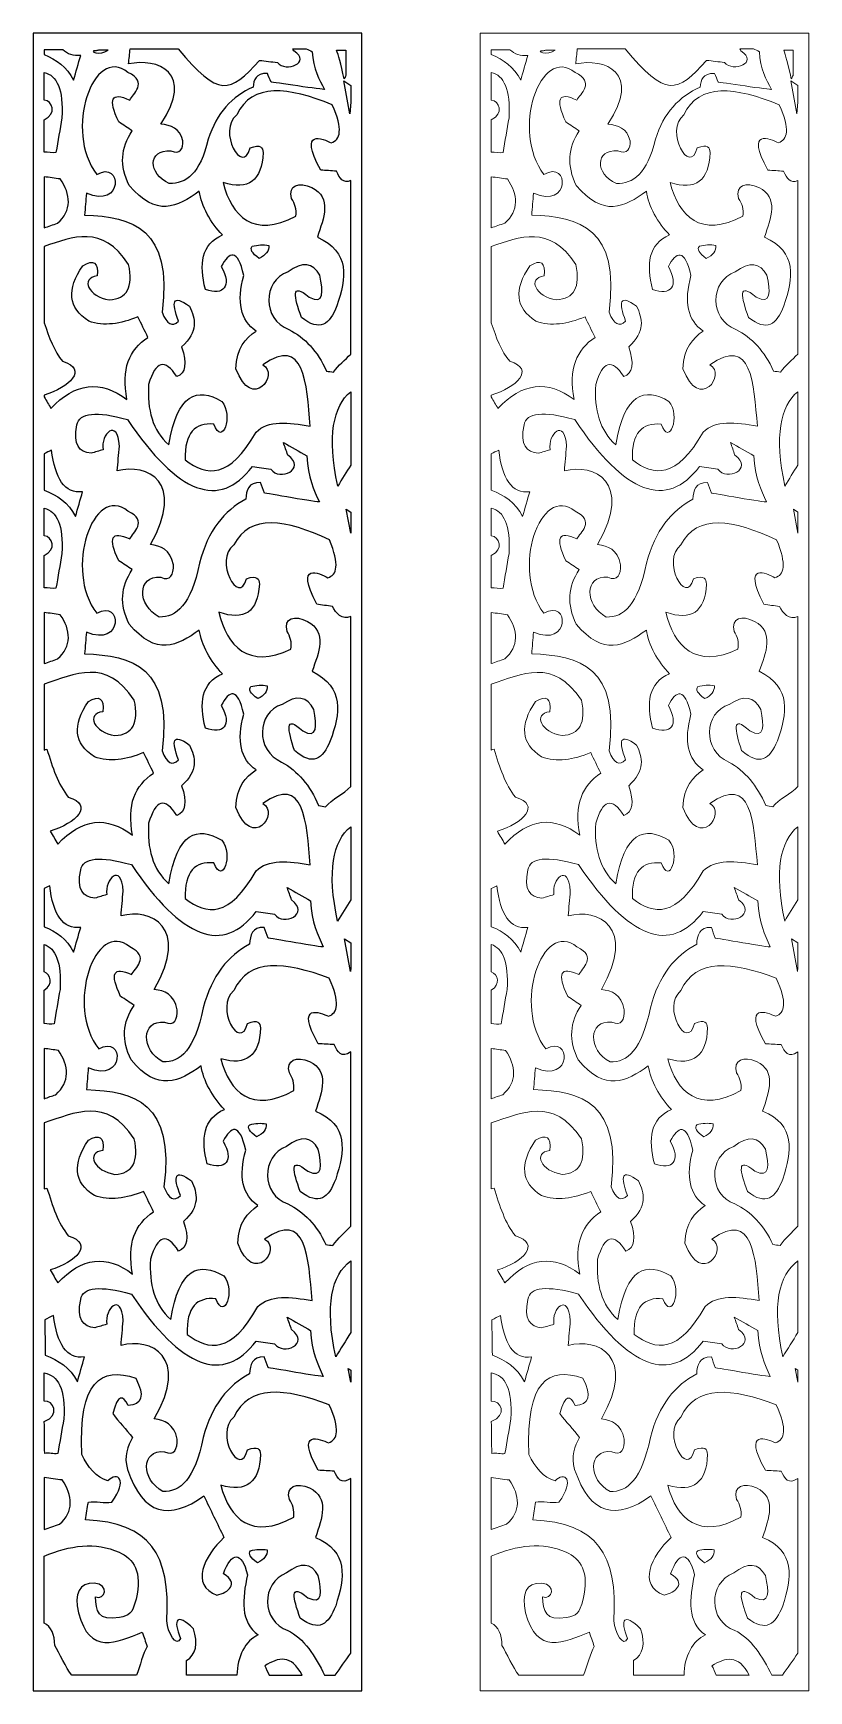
# Model space of a CAD drawing. Header units: centimetres. Extents: x -9.3 to 3.8, y -13.7 to 14.2.
import ezdxf

# ---------------------------------------------------------------- set-up
doc = ezdxf.new("R2010")
doc.units = ezdxf.units.CM
doc.header["$MEASUREMENT"] = 0
doc.layers.add('layer 1', color=7, linetype='Continuous')

msp = doc.modelspace()

# ---------------------------------------------------------------- linework, layer by layer
at = {"layer": 'layer 1', "color": 250}
for points, knots in [([(-3.74295, -13.69288), (-3.74295, -13.69288), (-9.28555, -13.69288), (-9.28555, -13.69288), (-9.28555, -13.69288), (-9.28555, -13.69288), (-9.28555, 14.24345), (-9.28555, 14.24345), (-9.28555, 14.24345), (-9.28555, 14.24345), (-3.74295, 14.24345), (-3.74295, 14.24345), (-3.74295, 14.24345), (-3.74295, 14.24345), (-3.74295, -13.69288), (-3.74295, -13.69288)], [0, 0, 0, 0, 0.2, 0.2, 0.2, 0.2, 0.4, 0.4, 0.4, 0.4, 0.6, 0.6, 0.6, 0.6, 1, 1, 1, 1]), ([(-5.41312, 8.65595), (-4.70313, 9.15411), (-4.67696, 8.34895), (-4.61076, 7.62057), (-4.61076, 7.62057), (-4.9779, 7.68759), (-5.32446, 7.72142), (-5.5263, 7.52029), (-5.5263, 7.52029), (-5.97315, 6.72887), (-6.35556, 6.7737), (-6.71984, 7.05251), (-6.71984, 7.05251), (-6.73354, 7.51349), (-6.55182, 7.68319), (-6.23629, 7.65398), (-6.23629, 7.65398), (-6.09077, 7.2652), (-5.9041, 7.79575), (-6.1025, 8.03814), (-6.1025, 8.03814), (-6.52102, 8.28023), (-6.85365, 8.17449), (-6.99756, 7.30333), (-6.99756, 7.30333), (-7.2711, 7.54821), (-7.36546, 7.89893), (-7.3372, 8.32187), (-7.3372, 8.32187), (-7.22044, 8.72254), (-7.06278, 8.76714), (-6.86396, 8.45547), (-6.86396, 8.45547), (-6.71292, 8.5111), (-6.68549, 8.67837), (-6.78162, 8.95633), (-6.78162, 8.95633), (-6.4961, 9.21269), (-6.5478, 9.42971), (-6.64786, 9.64119), (-6.64786, 9.64119), (-6.93468, 9.8498), (-6.95765, 9.71634), (-6.83291, 9.39089), (-6.83291, 9.39089), (-6.93933, 9.28499), (-7.03196, 9.33517), (-7.1109, 9.54086), (-7.1109, 9.54086), (-6.92672, 10.95288), (-7.60992, 11.15192), (-8.41741, 11.17761), (-8.41741, 11.17761), (-8.40717, 11.29996), (-8.39688, 11.42249), (-8.38655, 11.54497), (-8.38655, 11.54497), (-7.7658, 11.27232), (-7.77615, 12.11293), (-8.2117, 11.86228), (-8.2117, 11.86228), (-8.77436, 12.58766), (-8.2713, 14.05596), (-7.68701, 13.58258), (-7.68701, 13.58258), (-7.33376, 13.41521), (-7.60818, 13.21499), (-7.65603, 13.11493), (-7.65603, 13.11493), (-7.9648, 13.25966), (-8.02644, 13.13705), (-7.84128, 12.74742), (-7.84128, 12.74742), (-7.7658, 12.69737), (-7.69047, 12.64713), (-7.61489, 12.59698), (-7.61489, 12.59698), (-7.81034, 12.31328), (-7.82755, 12.00713), (-7.66643, 11.67876), (-7.66643, 11.67876), (-7.20957, 11.13315), (-6.85662, 11.30987), (-6.48316, 11.57831), (-6.48316, 11.57831), (-6.44888, 11.33349), (-6.29117, 11.04392), (-6.09228, 10.84363), (-6.09228, 10.84363), (-6.45088, 10.68785), (-6.48834, 10.34829), (-6.38029, 9.92502), (-6.38029, 9.92502), (-6.07298, 9.81508), (-5.92533, 9.97369), (-6.11286, 10.30908), (-6.11286, 10.30908), (-5.98233, 10.56049), (-5.83505, 10.62271), (-5.73202, 10.15871), (-5.73202, 10.15871), (-5.85551, 9.71348), (-5.78693, 9.40185), (-5.5263, 9.22362), (-5.5263, 9.22362), (-5.70161, 9.09606), (-5.85593, 8.94041), (-5.86594, 8.58917), (-5.86594, 8.58917), (-5.59354, 7.85134), (-5.11872, 8.49741), (-5.41312, 8.65595)], [0, 0, 0, 0, 0.03448276, 0.03448276, 0.03448276, 0.03448276, 0.06896552, 0.06896552, 0.06896552, 0.06896552, 0.10344828, 0.10344828, 0.10344828, 0.10344828, 0.13793103, 0.13793103, 0.13793103, 0.13793103, 0.17241379, 0.17241379, 0.17241379, 0.17241379, 0.20689655, 0.20689655, 0.20689655, 0.20689655, 0.24137931, 0.24137931, 0.24137931, 0.24137931, 0.27586207, 0.27586207, 0.27586207, 0.27586207, 0.31034483, 0.31034483, 0.31034483, 0.31034483, 0.34482759, 0.34482759, 0.34482759, 0.34482759, 0.37931034, 0.37931034, 0.37931034, 0.37931034, 0.4137931, 0.4137931, 0.4137931, 0.4137931, 0.44827586, 0.44827586, 0.44827586, 0.44827586, 0.48275862, 0.48275862, 0.48275862, 0.48275862, 0.51724138, 0.51724138, 0.51724138, 0.51724138, 0.55172414, 0.55172414, 0.55172414, 0.55172414, 0.5862069, 0.5862069, 0.5862069, 0.5862069, 0.62068966, 0.62068966, 0.62068966, 0.62068966, 0.65517241, 0.65517241, 0.65517241, 0.65517241, 0.68965517, 0.68965517, 0.68965517, 0.68965517, 0.72413793, 0.72413793, 0.72413793, 0.72413793, 0.75862069, 0.75862069, 0.75862069, 0.75862069, 0.79310345, 0.79310345, 0.79310345, 0.79310345, 0.82758621, 0.82758621, 0.82758621, 0.82758621, 0.86206897, 0.86206897, 0.86206897, 0.86206897, 0.89655172, 0.89655172, 0.89655172, 0.89655172, 0.93103448, 0.93103448, 0.93103448, 0.93103448, 1, 1, 1, 1]), ([(-4.37325, 13.29654), (-4.46237, 13.46329), (-4.56031, 13.6338), (-4.57797, 13.93129), (-4.57797, 13.93129), (-4.61176, 13.94734), (-4.64574, 13.96381), (-4.67958, 13.97973), (-4.67958, 13.97973), (-4.67958, 13.97973), (-4.90472, 13.97973), (-4.90472, 13.97973), (-4.90472, 13.97973), (-4.89967, 13.96788), (-4.89463, 13.95558), (-4.88943, 13.94337), (-4.88943, 13.94337), (-4.57834, 13.75063), (-5.02435, 13.57447), (-5.16541, 13.7483), (-5.16541, 13.7483), (-5.26635, 13.76051), (-5.36722, 13.77256), (-5.46805, 13.78473), (-5.46805, 13.78473), (-5.969, 13.22674), (-6.1523, 13.15215), (-6.84159, 13.97973), (-6.84159, 13.97973), (-6.84159, 13.97973), (-7.64897, 13.97973), (-7.64897, 13.97973), (-7.64897, 13.97973), (-7.65786, 13.8945), (-7.66678, 13.80924), (-7.67558, 13.72366), (-7.67558, 13.72366), (-7.19043, 13.83576), (-6.54629, 13.57726), (-7.13264, 12.71079), (-7.13264, 12.71079), (-6.96337, 12.69038), (-6.80887, 12.64588), (-6.75888, 12.42991), (-6.75888, 12.42991), (-6.74971, 12.29917), (-6.80589, 12.19343), (-6.96348, 12.25907), (-6.96348, 12.25907), (-7.35508, 12.28739), (-7.35218, 11.87235), (-6.99008, 11.70954), (-6.99008, 11.70954), (-6.70832, 11.70141), (-6.47097, 11.87632), (-6.33149, 12.45426), (-6.33149, 12.45426), (-6.19281, 12.90297), (-5.92742, 13.17755), (-5.57489, 13.33307), (-5.57489, 13.33307), (-5.56618, 13.45932), (-5.5338, 13.56952), (-5.33454, 13.56499), (-5.33454, 13.56499), (-5.3138, 13.51625), (-5.29301, 13.46746), (-5.27218, 13.41866), (-5.27218, 13.41866), (-5.27218, 13.41866), (-4.36431, 13.28427), (-4.37325, 13.29654)], [0, 0, 0, 0, 0.05263158, 0.05263158, 0.05263158, 0.05263158, 0.10526316, 0.10526316, 0.10526316, 0.10526316, 0.15789474, 0.15789474, 0.15789474, 0.15789474, 0.21052632, 0.21052632, 0.21052632, 0.21052632, 0.26315789, 0.26315789, 0.26315789, 0.26315789, 0.31578947, 0.31578947, 0.31578947, 0.31578947, 0.36842105, 0.36842105, 0.36842105, 0.36842105, 0.42105263, 0.42105263, 0.42105263, 0.42105263, 0.47368421, 0.47368421, 0.47368421, 0.47368421, 0.52631579, 0.52631579, 0.52631579, 0.52631579, 0.57894737, 0.57894737, 0.57894737, 0.57894737, 0.63157895, 0.63157895, 0.63157895, 0.63157895, 0.68421053, 0.68421053, 0.68421053, 0.68421053, 0.73684211, 0.73684211, 0.73684211, 0.73684211, 0.78947368, 0.78947368, 0.78947368, 0.78947368, 0.84210526, 0.84210526, 0.84210526, 0.84210526, 0.89473684, 0.89473684, 0.89473684, 0.89473684, 1, 1, 1, 1]), ([(-8.48254, 13.8693), (-8.52242, 13.73002), (-8.56235, 13.59095), (-8.60202, 13.4516), (-8.60202, 13.4516), (-8.71908, 13.67837), (-8.89462, 13.79753), (-9.09888, 13.88108), (-9.09888, 13.88108), (-9.09888, 13.88108), (-9.09888, 13.96499), (-9.09888, 13.96499), (-9.09888, 13.96499), (-9.09888, 13.96499), (-8.78525, 13.96499), (-8.78525, 13.96499), (-8.78525, 13.96499), (-8.70654, 13.88676), (-8.60652, 13.85269), (-8.48254, 13.8693)], [0, 0, 0, 0, 0.16666667, 0.16666667, 0.16666667, 0.16666667, 0.33333333, 0.33333333, 0.33333333, 0.33333333, 0.5, 0.5, 0.5, 0.5, 0.66666667, 0.66666667, 0.66666667, 0.66666667, 1, 1, 1, 1]), ([(-8.02105, 13.95902), (-8.15284, 13.84351), (-8.37331, 13.96014), (-8.22101, 13.94498), (-8.22101, 13.94498), (-8.20436, 13.9496), (-8.18815, 13.95446), (-8.17223, 13.95902), (-8.17223, 13.95902), (-8.17223, 13.95902), (-8.02105, 13.95902), (-8.02105, 13.95902)], [0, 0, 0, 0, 0.25, 0.25, 0.25, 0.25, 0.5, 0.5, 0.5, 0.5, 1, 1, 1, 1]), ([(-4.16674, 13.95902), (-4.14054, 13.87878), (-4.09569, 13.73423), (-4.03995, 13.47208), (-4.03995, 13.47208), (-4.0275, 13.49161), (-4.01795, 13.51182), (-4.01043, 13.53204), (-4.01043, 13.53204), (-4.01043, 13.53204), (-4.01043, 13.95902), (-4.01043, 13.95902), (-4.01043, 13.95902), (-4.01043, 13.95902), (-4.16674, 13.95902), (-4.16674, 13.95902)], [0, 0, 0, 0, 0.2, 0.2, 0.2, 0.2, 0.4, 0.4, 0.4, 0.4, 0.6, 0.6, 0.6, 0.6, 1, 1, 1, 1]), ([(-8.90103, 12.2333), (-8.86733, 12.41724), (-8.83377, 12.63105), (-8.79981, 12.81489), (-8.79981, 12.81489), (-8.77187, 13.29707), (-8.8854, 13.528), (-9.09888, 13.58241), (-9.09888, 13.58241), (-9.09888, 13.58241), (-9.09888, 13.11562), (-9.09888, 13.11562), (-9.09888, 13.11562), (-8.96558, 13.10227), (-8.87765, 12.88581), (-9.09888, 12.78332), (-9.09888, 12.78332), (-9.09888, 12.78332), (-9.09888, 12.23678), (-9.09888, 12.23678), (-9.09888, 12.23678), (-9.03563, 12.24223), (-8.96101, 12.21985), (-8.90103, 12.2333)], [0, 0, 0, 0, 0.14285714, 0.14285714, 0.14285714, 0.14285714, 0.28571429, 0.28571429, 0.28571429, 0.28571429, 0.42857143, 0.42857143, 0.42857143, 0.42857143, 0.57142857, 0.57142857, 0.57142857, 0.57142857, 0.71428571, 0.71428571, 0.71428571, 0.71428571, 1, 1, 1, 1]), ([(-3.92944, 8.83526), (-4.02469, 8.73186), (-4.13606, 8.65021), (-4.21921, 8.53082), (-4.21921, 8.53082), (-4.25909, 8.53673), (-4.29897, 8.54267), (-4.33852, 8.54857), (-4.33852, 8.54857), (-4.48861, 8.88042), (-4.70097, 9.11427), (-4.9753, 9.2505), (-4.9753, 9.2505), (-5.42106, 9.41567), (-5.42106, 10.06702), (-4.98457, 10.22034), (-4.98457, 10.22034), (-4.74383, 10.39831), (-4.56638, 10.37888), (-4.45201, 10.16225), (-4.45201, 10.16225), (-4.39292, 9.88672), (-4.37343, 9.66225), (-4.63029, 9.79388), (-4.63029, 9.79388), (-4.94729, 10.0618), (-4.88191, 9.79602), (-4.76208, 9.4539), (-4.76208, 9.4539), (-4.44869, 9.2035), (-4.28522, 9.33635), (-4.16291, 9.64808), (-4.16291, 9.64808), (-4.00425, 10.11697), (-3.9352, 10.55799), (-4.492, 10.80478), (-4.492, 10.80478), (-4.38214, 11.13121), (-4.24376, 11.46696), (-4.58526, 11.6424), (-4.58526, 11.6424), (-4.79685, 11.7419), (-4.99133, 11.68244), (-4.92708, 11.45689), (-4.92708, 11.45689), (-4.8706, 11.37389), (-4.83884, 11.2778), (-4.8564, 11.15668), (-4.8564, 11.15668), (-5.56328, 10.78581), (-5.93701, 11.15316), (-6.08248, 11.72412), (-6.08248, 11.72412), (-5.6517, 11.58904), (-5.42647, 11.75762), (-5.40685, 12.22943), (-5.40685, 12.22943), (-5.41486, 12.3144), (-5.44473, 12.3801), (-5.62662, 12.30947), (-5.62662, 12.30947), (-5.75027, 11.82093), (-6.18389, 12.59928), (-5.85101, 12.86707), (-5.85101, 12.86707), (-5.5935, 13.41344), (-4.98136, 13.33717), (-4.24118, 13.03588), (-4.24118, 13.03588), (-4.05535, 12.61615), (-4.10275, 12.44826), (-4.25663, 12.39493), (-4.25663, 12.39493), (-4.39292, 12.46178), (-4.82365, 12.6487), (-4.4354, 11.93697), (-4.4354, 11.93697), (-4.34675, 11.92968), (-4.25781, 11.92259), (-4.16923, 11.9155), (-4.16923, 11.9155), (-4.11527, 11.80347), (-4.05865, 11.6977), (-3.92944, 11.76218), (-3.92944, 11.76218), (-3.92944, 11.76218), (-3.92944, 8.83526), (-3.92944, 8.83526)], [0, 0, 0, 0, 0.04347826, 0.04347826, 0.04347826, 0.04347826, 0.08695652, 0.08695652, 0.08695652, 0.08695652, 0.13043478, 0.13043478, 0.13043478, 0.13043478, 0.17391304, 0.17391304, 0.17391304, 0.17391304, 0.2173913, 0.2173913, 0.2173913, 0.2173913, 0.26086957, 0.26086957, 0.26086957, 0.26086957, 0.30434783, 0.30434783, 0.30434783, 0.30434783, 0.34782609, 0.34782609, 0.34782609, 0.34782609, 0.39130435, 0.39130435, 0.39130435, 0.39130435, 0.43478261, 0.43478261, 0.43478261, 0.43478261, 0.47826087, 0.47826087, 0.47826087, 0.47826087, 0.52173913, 0.52173913, 0.52173913, 0.52173913, 0.56521739, 0.56521739, 0.56521739, 0.56521739, 0.60869565, 0.60869565, 0.60869565, 0.60869565, 0.65217391, 0.65217391, 0.65217391, 0.65217391, 0.69565217, 0.69565217, 0.69565217, 0.69565217, 0.73913043, 0.73913043, 0.73913043, 0.73913043, 0.7826087, 0.7826087, 0.7826087, 0.7826087, 0.82608696, 0.82608696, 0.82608696, 0.82608696, 0.86956522, 0.86956522, 0.86956522, 0.86956522, 0.91304348, 0.91304348, 0.91304348, 0.91304348, 1, 1, 1, 1]), ([(-3.94523, 12.88551), (-3.94523, 12.88551), (-3.92944, 13.08277), (-3.92944, 13.08277), (-3.92944, 13.08277), (-3.92944, 13.08277), (-3.92944, 13.36169), (-3.92944, 13.36169), (-3.92944, 13.36169), (-3.92944, 13.36169), (-4.04622, 13.43746), (-4.04622, 13.43746), (-4.04622, 13.43746), (-4.04622, 13.43746), (-3.94523, 12.88551), (-3.94523, 12.88551)], [0, 0, 0, 0, 0.2, 0.2, 0.2, 0.2, 0.4, 0.4, 0.4, 0.4, 0.6, 0.6, 0.6, 0.6, 1, 1, 1, 1]), ([(-9.09888, 11.82368), (-9.00841, 11.81105), (-8.91783, 11.79851), (-8.82752, 11.78581), (-8.82752, 11.78581), (-8.64831, 11.52846), (-8.62738, 11.25057), (-8.87339, 11.04024), (-8.87339, 11.04024), (-8.94858, 11.01395), (-9.02379, 10.9879), (-9.09888, 10.96168), (-9.09888, 10.96168), (-9.09888, 10.96168), (-9.09888, 11.82368), (-9.09888, 11.82368)], [0, 0, 0, 0, 0.2, 0.2, 0.2, 0.2, 0.4, 0.4, 0.4, 0.4, 0.6, 0.6, 0.6, 0.6, 1, 1, 1, 1]), ([(-7.70281, 8.06882), (-8.14246, 8.4028), (-8.58455, 8.35289), (-8.98632, 7.91947), (-8.98632, 7.91947), (-9.02388, 7.9836), (-9.06125, 8.04815), (-9.09888, 8.11224), (-9.09888, 8.11224), (-9.09888, 8.11224), (-9.09888, 8.14276), (-9.09888, 8.14276), (-9.09888, 8.14276), (-8.67335, 8.27892), (-8.35082, 8.57571), (-8.7875, 8.71328), (-8.7875, 8.71328), (-8.93097, 8.88196), (-9.01842, 9.11857), (-9.09888, 9.36398), (-9.09888, 9.36398), (-9.09888, 9.36398), (-9.09888, 10.64916), (-9.09888, 10.64916), (-9.09888, 10.64916), (-8.6124, 10.81298), (-8.12388, 11.02383), (-7.67438, 10.34734), (-7.67438, 10.34734), (-7.59411, 9.96368), (-7.70281, 9.76441), (-8.00066, 9.74902), (-8.00066, 9.74902), (-8.35031, 9.79602), (-8.49922, 10.11736), (-8.2061, 10.15162), (-8.2061, 10.15162), (-8.18255, 10.37789), (-8.26293, 10.43546), (-8.44719, 10.32427), (-8.44719, 10.32427), (-8.72612, 9.92144), (-8.69293, 9.6108), (-8.3479, 9.39217), (-8.3479, 9.39217), (-8.09266, 9.29457), (-7.8115, 9.34432), (-7.51846, 9.46141), (-7.51846, 9.46141), (-7.46183, 9.34629), (-7.40497, 9.23117), (-7.34839, 9.11611), (-7.34839, 9.11611), (-7.66144, 8.91101), (-7.8057, 8.58093), (-7.70281, 8.06882)], [0, 0, 0, 0, 0.06666667, 0.06666667, 0.06666667, 0.06666667, 0.13333333, 0.13333333, 0.13333333, 0.13333333, 0.2, 0.2, 0.2, 0.2, 0.26666667, 0.26666667, 0.26666667, 0.26666667, 0.33333333, 0.33333333, 0.33333333, 0.33333333, 0.4, 0.4, 0.4, 0.4, 0.46666667, 0.46666667, 0.46666667, 0.46666667, 0.53333333, 0.53333333, 0.53333333, 0.53333333, 0.6, 0.6, 0.6, 0.6, 0.66666667, 0.66666667, 0.66666667, 0.66666667, 0.73333333, 0.73333333, 0.73333333, 0.73333333, 0.8, 0.8, 0.8, 0.8, 0.86666667, 0.86666667, 0.86666667, 0.86666667, 1, 1, 1, 1]), ([(-5.31136, 10.66705), (-5.40411, 10.68162), (-5.49704, 10.67689), (-5.58985, 10.65261), (-5.58985, 10.65261), (-5.63479, 10.60387), (-5.59573, 10.53581), (-5.47302, 10.44829), (-5.47302, 10.44829), (-5.35933, 10.50178), (-5.30546, 10.57463), (-5.31136, 10.66705)], [0, 0, 0, 0, 0.25, 0.25, 0.25, 0.25, 0.5, 0.5, 0.5, 0.5, 1, 1, 1, 1]), ([(-3.92944, 8.20153), (-4.22671, 7.95235), (-4.3271, 7.45613), (-4.14825, 6.6102), (-4.14825, 6.6102), (-4.0753, 6.72851), (-4.00258, 6.84688), (-3.92944, 6.96512), (-3.92944, 6.96512), (-3.92944, 6.96512), (-3.92944, 8.20153), (-3.92944, 8.20153)], [0, 0, 0, 0, 0.25, 0.25, 0.25, 0.25, 0.5, 0.5, 0.5, 0.5, 1, 1, 1, 1]), ([(-4.45805, 6.34304), (-4.55007, 6.54677), (-4.65113, 6.75532), (-4.66943, 7.1187), (-4.66943, 7.1187), (-4.80117, 7.193), (-4.93268, 7.26756), (-5.06444, 7.34219), (-5.06444, 7.34219), (-5.03996, 7.27271), (-5.01546, 7.20304), (-4.99086, 7.1336), (-4.99086, 7.1336), (-4.6698, 6.89791), (-5.1301, 6.68289), (-5.2759, 6.89496), (-5.2759, 6.89496), (-5.3799, 6.90979), (-5.48419, 6.92456), (-5.5882, 6.93969), (-5.5882, 6.93969), (-6.14273, 6.20885), (-6.84405, 6.47224), (-7.69228, 7.73022), (-7.69228, 7.73022), (-8.22231, 7.87904), (-8.50709, 7.84954), (-8.54695, 7.64049), (-8.54695, 7.64049), (-8.61888, 7.30254), (-8.5057, 7.18302), (-8.30795, 7.16347), (-8.30795, 7.16347), (-8.23759, 7.18306), (-8.17621, 7.20304), (-8.10585, 7.22293), (-8.10585, 7.22293), (-8.15238, 7.48658), (-7.85914, 7.77143), (-7.83027, 7.28282), (-7.83027, 7.28282), (-7.84251, 7.14348), (-7.85475, 7.0043), (-7.8669, 6.86506), (-7.8669, 6.86506), (-7.36621, 7.00187), (-6.70116, 6.68601), (-7.30647, 5.627), (-7.30647, 5.627), (-7.13174, 5.60275), (-6.97226, 5.54815), (-6.92058, 5.28407), (-6.92058, 5.28407), (-6.91109, 5.12471), (-6.96924, 4.99524), (-7.13181, 5.07528), (-7.13181, 5.07528), (-7.53627, 5.11), (-7.53311, 4.60308), (-7.15949, 4.40398), (-7.15949, 4.40398), (-6.8684, 4.394), (-6.6234, 4.60784), (-6.47956, 5.31386), (-6.47956, 5.31386), (-6.33639, 5.86191), (-6.06216, 6.19773), (-5.69848, 6.38764), (-5.69848, 6.38764), (-5.68956, 6.54207), (-5.656, 6.67659), (-5.45051, 6.67121), (-5.45051, 6.67121), (-5.42898, 6.61138), (-5.40752, 6.55195), (-5.38613, 6.49226), (-5.38613, 6.49226), (-5.38613, 6.49226), (-4.44894, 6.32821), (-4.45805, 6.34304)], [0, 0, 0, 0, 0.04761905, 0.04761905, 0.04761905, 0.04761905, 0.0952381, 0.0952381, 0.0952381, 0.0952381, 0.14285714, 0.14285714, 0.14285714, 0.14285714, 0.19047619, 0.19047619, 0.19047619, 0.19047619, 0.23809524, 0.23809524, 0.23809524, 0.23809524, 0.28571429, 0.28571429, 0.28571429, 0.28571429, 0.33333333, 0.33333333, 0.33333333, 0.33333333, 0.38095238, 0.38095238, 0.38095238, 0.38095238, 0.42857143, 0.42857143, 0.42857143, 0.42857143, 0.47619048, 0.47619048, 0.47619048, 0.47619048, 0.52380952, 0.52380952, 0.52380952, 0.52380952, 0.57142857, 0.57142857, 0.57142857, 0.57142857, 0.61904762, 0.61904762, 0.61904762, 0.61904762, 0.66666667, 0.66666667, 0.66666667, 0.66666667, 0.71428571, 0.71428571, 0.71428571, 0.71428571, 0.76190476, 0.76190476, 0.76190476, 0.76190476, 0.80952381, 0.80952381, 0.80952381, 0.80952381, 0.85714286, 0.85714286, 0.85714286, 0.85714286, 0.9047619, 0.9047619, 0.9047619, 0.9047619, 1, 1, 1, 1]), ([(-8.45084, 6.51605), (-8.49053, 6.37691), (-8.53034, 6.23766), (-8.57024, 6.09849), (-8.57024, 6.09849), (-8.69332, 6.33707), (-8.8812, 6.45623), (-9.09888, 6.54079), (-9.09888, 6.54079), (-9.09888, 6.54079), (-9.09888, 7.15385), (-9.09888, 7.15385), (-9.09888, 7.15385), (-9.05746, 7.17492), (-9.01596, 7.19582), (-8.97448, 7.21699), (-8.97448, 7.21699), (-8.91483, 6.74118), (-8.75547, 6.4751), (-8.45084, 6.51605)], [0, 0, 0, 0, 0.16666667, 0.16666667, 0.16666667, 0.16666667, 0.33333333, 0.33333333, 0.33333333, 0.33333333, 0.5, 0.5, 0.5, 0.5, 0.66666667, 0.66666667, 0.66666667, 0.66666667, 1, 1, 1, 1]), ([(-5.41312, 1.26139), (-4.70313, 1.75945), (-4.67696, 0.95419), (-4.61076, 0.22578), (-4.61076, 0.22578), (-4.9779, 0.29289), (-5.32446, 0.32676), (-5.5263, 0.12575), (-5.5263, 0.12575), (-5.97315, -0.66576), (-6.35556, -0.62077), (-6.71984, -0.34205), (-6.71984, -0.34205), (-6.73354, 0.11863), (-6.55182, 0.28852), (-6.23629, 0.25928), (-6.23629, 0.25928), (-6.09077, -0.1296), (-5.9041, 0.40109), (-6.1025, 0.64338), (-6.1025, 0.64338), (-6.52102, 0.8854), (-6.85365, 0.77983), (-6.99756, -0.09137), (-6.99756, -0.09137), (-7.2711, 0.15352), (-7.36546, 0.50417), (-7.3372, 0.92714), (-7.3372, 0.92714), (-7.22044, 1.32784), (-7.06278, 1.37247), (-6.86396, 1.06107), (-6.86396, 1.06107), (-6.71292, 1.11643), (-6.68549, 1.28347), (-6.78162, 1.56169), (-6.78162, 1.56169), (-6.4961, 1.81809), (-6.5478, 2.03495), (-6.64786, 2.24646), (-6.64786, 2.24646), (-6.93468, 2.45527), (-6.95765, 2.3217), (-6.83291, 1.99623), (-6.83291, 1.99623), (-6.93933, 1.89042), (-7.03196, 1.94034), (-7.1109, 2.14636), (-7.1109, 2.14636), (-6.92672, 3.55805), (-7.60992, 3.75719), (-8.41741, 3.78305), (-8.41741, 3.78305), (-8.40717, 3.90526), (-8.39688, 4.02796), (-8.38655, 4.15014), (-8.38655, 4.15014), (-7.7658, 3.87766), (-7.77615, 4.71827), (-8.2117, 4.46764), (-8.2117, 4.46764), (-8.77436, 5.19297), (-8.2713, 6.66123), (-7.68701, 6.18781), (-7.68701, 6.18781), (-7.33376, 6.02071), (-7.60818, 5.8202), (-7.65603, 5.7202), (-7.65603, 5.7202), (-7.9648, 5.8648), (-8.02644, 5.74229), (-7.84128, 5.35265), (-7.84128, 5.35265), (-7.7658, 5.30267), (-7.69047, 5.25263), (-7.61489, 5.20232), (-7.61489, 5.20232), (-7.81034, 4.91848), (-7.82755, 4.61243), (-7.66643, 4.28403), (-7.66643, 4.28403), (-7.20957, 3.73838), (-6.85662, 3.91527), (-6.48316, 4.18371), (-6.48316, 4.18371), (-6.44888, 3.93867), (-6.29117, 3.64915), (-6.09228, 3.44887), (-6.09228, 3.44887), (-6.45088, 3.29319), (-6.48834, 2.95363), (-6.38029, 2.53045), (-6.38029, 2.53045), (-6.07298, 2.42035), (-5.92533, 2.57892), (-6.11286, 2.91438), (-6.11286, 2.91438), (-5.98233, 3.16609), (-5.83505, 3.22795), (-5.73202, 2.76434), (-5.73202, 2.76434), (-5.85551, 2.31875), (-5.78693, 2.00738), (-5.5263, 1.82892), (-5.5263, 1.82892), (-5.70161, 1.70133), (-5.85593, 1.54561), (-5.86594, 1.19437), (-5.86594, 1.19437), (-5.59354, 0.45661), (-5.11872, 1.10265), (-5.41312, 1.26139)], [0, 0, 0, 0, 0.03448276, 0.03448276, 0.03448276, 0.03448276, 0.06896552, 0.06896552, 0.06896552, 0.06896552, 0.10344828, 0.10344828, 0.10344828, 0.10344828, 0.13793103, 0.13793103, 0.13793103, 0.13793103, 0.17241379, 0.17241379, 0.17241379, 0.17241379, 0.20689655, 0.20689655, 0.20689655, 0.20689655, 0.24137931, 0.24137931, 0.24137931, 0.24137931, 0.27586207, 0.27586207, 0.27586207, 0.27586207, 0.31034483, 0.31034483, 0.31034483, 0.31034483, 0.34482759, 0.34482759, 0.34482759, 0.34482759, 0.37931034, 0.37931034, 0.37931034, 0.37931034, 0.4137931, 0.4137931, 0.4137931, 0.4137931, 0.44827586, 0.44827586, 0.44827586, 0.44827586, 0.48275862, 0.48275862, 0.48275862, 0.48275862, 0.51724138, 0.51724138, 0.51724138, 0.51724138, 0.55172414, 0.55172414, 0.55172414, 0.55172414, 0.5862069, 0.5862069, 0.5862069, 0.5862069, 0.62068966, 0.62068966, 0.62068966, 0.62068966, 0.65517241, 0.65517241, 0.65517241, 0.65517241, 0.68965517, 0.68965517, 0.68965517, 0.68965517, 0.72413793, 0.72413793, 0.72413793, 0.72413793, 0.75862069, 0.75862069, 0.75862069, 0.75862069, 0.79310345, 0.79310345, 0.79310345, 0.79310345, 0.82758621, 0.82758621, 0.82758621, 0.82758621, 0.86206897, 0.86206897, 0.86206897, 0.86206897, 0.89655172, 0.89655172, 0.89655172, 0.89655172, 0.93103448, 0.93103448, 0.93103448, 0.93103448, 1, 1, 1, 1]), ([(-8.90103, 4.89029), (-8.86733, 5.0742), (-8.83377, 5.288), (-8.79981, 5.47188), (-8.79981, 5.47188), (-8.77187, 5.95406), (-8.8854, 6.18493), (-9.09888, 6.23944), (-9.09888, 6.23944), (-9.09888, 6.23944), (-9.09888, 5.77261), (-9.09888, 5.77261), (-9.09888, 5.77261), (-8.96558, 5.75932), (-8.87765, 5.54283), (-9.09888, 5.44031), (-9.09888, 5.44031), (-9.09888, 5.44031), (-9.09888, 4.89381), (-9.09888, 4.89381), (-9.09888, 4.89381), (-9.03563, 4.89925), (-8.96101, 4.87697), (-8.90103, 4.89029)], [0, 0, 0, 0, 0.14285714, 0.14285714, 0.14285714, 0.14285714, 0.28571429, 0.28571429, 0.28571429, 0.28571429, 0.42857143, 0.42857143, 0.42857143, 0.42857143, 0.57142857, 0.57142857, 0.57142857, 0.57142857, 0.71428571, 0.71428571, 0.71428571, 0.71428571, 1, 1, 1, 1]), ([(-3.92944, 1.54906), (-4.04253, 1.41592), (-4.24871, 1.34185), (-4.35183, 1.20251), (-4.35183, 1.20251), (-4.39169, 1.21032), (-4.43122, 1.21846), (-4.47078, 1.22621), (-4.47078, 1.22621), (-4.61448, 1.56567), (-4.82226, 1.81005), (-5.09387, 1.95986), (-5.09387, 1.95986), (-5.5362, 2.14715), (-5.52396, 2.79808), (-5.08477, 2.92954), (-5.08477, 2.92954), (-4.84096, 3.09543), (-4.66393, 3.06728), (-4.55379, 2.84501), (-4.55379, 2.84501), (-4.49976, 2.56662), (-4.48439, 2.34117), (-4.73874, 2.48549), (-4.73874, 2.48549), (-5.05058, 2.76917), (-4.99035, 2.50023), (-4.87687, 2.15243), (-4.87687, 2.15243), (-4.5684, 1.88642), (-4.40247, 2.01099), (-4.27444, 2.31642), (-4.27444, 2.31642), (-4.10693, 2.77734), (-4.02952, 3.21446), (-4.58131, 3.48924), (-4.58131, 3.48924), (-4.46532, 3.81002), (-4.32071, 4.13862), (-4.65865, 4.33103), (-4.65865, 4.33103), (-4.86825, 4.441), (-5.06396, 4.39108), (-5.00371, 4.16258), (-5.00371, 4.16258), (-4.94882, 4.07676), (-4.91928, 3.97933), (-4.93879, 3.85948), (-4.93879, 3.85948), (-5.65261, 3.5235), (-6.01924, 3.90959), (-6.1536, 4.4873), (-6.1536, 4.4873), (-5.72579, 4.33109), (-5.49752, 4.48809), (-5.46882, 4.95892), (-5.46882, 4.95892), (-5.47513, 5.04421), (-5.50377, 5.11122), (-5.68696, 5.05002), (-5.68696, 5.05002), (-5.81977, 4.56774), (-6.23838, 5.36722), (-5.90083, 5.61811), (-5.90083, 5.61811), (-5.63279, 6.15142), (-5.02257, 6.045), (-4.28861, 5.70685), (-4.28861, 5.70685), (-4.11063, 5.27786), (-4.16133, 5.1124), (-4.31597, 5.06692), (-4.31597, 5.06692), (-4.45108, 5.14052), (-4.8781, 5.34904), (-4.50348, 4.61791), (-4.50348, 4.61791), (-4.41475, 4.60639), (-4.32626, 4.59474), (-4.23754, 4.58316), (-4.23754, 4.58316), (-4.18539, 4.46735), (-4.07281, 4.35045), (-3.92944, 4.41153), (-3.92944, 4.41153), (-3.92944, 4.41153), (-3.92944, 1.54906), (-3.92944, 1.54906)], [0, 0, 0, 0, 0.04347826, 0.04347826, 0.04347826, 0.04347826, 0.08695652, 0.08695652, 0.08695652, 0.08695652, 0.13043478, 0.13043478, 0.13043478, 0.13043478, 0.17391304, 0.17391304, 0.17391304, 0.17391304, 0.2173913, 0.2173913, 0.2173913, 0.2173913, 0.26086957, 0.26086957, 0.26086957, 0.26086957, 0.30434783, 0.30434783, 0.30434783, 0.30434783, 0.34782609, 0.34782609, 0.34782609, 0.34782609, 0.39130435, 0.39130435, 0.39130435, 0.39130435, 0.43478261, 0.43478261, 0.43478261, 0.43478261, 0.47826087, 0.47826087, 0.47826087, 0.47826087, 0.52173913, 0.52173913, 0.52173913, 0.52173913, 0.56521739, 0.56521739, 0.56521739, 0.56521739, 0.60869565, 0.60869565, 0.60869565, 0.60869565, 0.65217391, 0.65217391, 0.65217391, 0.65217391, 0.69565217, 0.69565217, 0.69565217, 0.69565217, 0.73913043, 0.73913043, 0.73913043, 0.73913043, 0.7826087, 0.7826087, 0.7826087, 0.7826087, 0.82608696, 0.82608696, 0.82608696, 0.82608696, 0.86956522, 0.86956522, 0.86956522, 0.86956522, 0.91304348, 0.91304348, 0.91304348, 0.91304348, 1, 1, 1, 1]), ([(-3.92944, 6.17075), (-3.92944, 6.17075), (-4.00341, 6.21866), (-4.00341, 6.21866), (-4.00341, 6.21866), (-4.00341, 6.21866), (-3.92944, 5.81498), (-3.92944, 5.81498), (-3.92944, 5.81498), (-3.92944, 5.81498), (-3.92944, 6.17075), (-3.92944, 6.17075)], [0, 0, 0, 0, 0.25, 0.25, 0.25, 0.25, 0.5, 0.5, 0.5, 0.5, 1, 1, 1, 1]), ([(-9.09888, 4.48074), (-9.00841, 4.46794), (-8.91783, 4.45563), (-8.82752, 4.44287), (-8.82752, 4.44287), (-8.64831, 4.18552), (-8.62738, 3.90762), (-8.87339, 3.69726), (-8.87339, 3.69726), (-8.94858, 3.67088), (-9.02379, 3.64495), (-9.09888, 3.6188), (-9.09888, 3.6188), (-9.09888, 3.6188), (-9.09888, 4.48074), (-9.09888, 4.48074)], [0, 0, 0, 0, 0.2, 0.2, 0.2, 0.2, 0.4, 0.4, 0.4, 0.4, 0.6, 0.6, 0.6, 0.6, 1, 1, 1, 1]), ([(-7.60734, 0.72611), (-8.04679, 1.05976), (-8.46744, 1.00994), (-8.86917, 0.57643), (-8.86917, 0.57643), (-8.91158, 0.64925), (-8.95425, 0.72207), (-8.99677, 0.79506), (-8.99677, 0.79506), (-8.56395, 0.92888), (-8.25018, 1.23136), (-8.69204, 1.37037), (-8.69204, 1.37037), (-8.86541, 1.5744), (-8.95703, 1.87812), (-9.05338, 2.17587), (-9.05338, 2.17587), (-9.06868, 2.17127), (-9.08373, 2.1671), (-9.09888, 2.16238), (-9.09888, 2.16238), (-9.09888, 2.16238), (-9.09888, 3.27494), (-9.09888, 3.27494), (-9.09888, 3.27494), (-8.58109, 3.43847), (-8.05777, 3.7249), (-7.57882, 3.00423), (-7.57882, 3.00423), (-7.49851, 2.62067), (-7.60734, 2.42147), (-7.90511, 2.40591), (-7.90511, 2.40591), (-8.25474, 2.45314), (-8.40357, 2.77442), (-8.11057, 2.80864), (-8.11057, 2.80864), (-8.08697, 3.03505), (-8.16738, 3.09251), (-8.35159, 2.98123), (-8.35159, 2.98123), (-8.63049, 2.57837), (-8.59728, 2.26808), (-8.2523, 2.04932), (-8.2523, 2.04932), (-7.99715, 1.9515), (-7.71595, 2.00144), (-7.42288, 2.1183), (-7.42288, 2.1183), (-7.36621, 2.00325), (-7.30956, 1.88816), (-7.25277, 1.77297), (-7.25277, 1.77297), (-7.56586, 1.56793), (-7.7101, 1.23792), (-7.60734, 0.72611)], [0, 0, 0, 0, 0.06666667, 0.06666667, 0.06666667, 0.06666667, 0.13333333, 0.13333333, 0.13333333, 0.13333333, 0.2, 0.2, 0.2, 0.2, 0.26666667, 0.26666667, 0.26666667, 0.26666667, 0.33333333, 0.33333333, 0.33333333, 0.33333333, 0.4, 0.4, 0.4, 0.4, 0.46666667, 0.46666667, 0.46666667, 0.46666667, 0.53333333, 0.53333333, 0.53333333, 0.53333333, 0.6, 0.6, 0.6, 0.6, 0.66666667, 0.66666667, 0.66666667, 0.66666667, 0.73333333, 0.73333333, 0.73333333, 0.73333333, 0.8, 0.8, 0.8, 0.8, 0.86666667, 0.86666667, 0.86666667, 0.86666667, 1, 1, 1, 1]), ([(-5.33633, 3.24675), (-5.42924, 3.26142), (-5.522, 3.25666), (-5.61479, 3.23215), (-5.61479, 3.23215), (-5.65971, 3.18384), (-5.62065, 3.11581), (-5.49799, 3.02822), (-5.49799, 3.02822), (-5.38411, 3.08171), (-5.33036, 3.15457), (-5.33633, 3.24675)], [0, 0, 0, 0, 0.25, 0.25, 0.25, 0.25, 0.5, 0.5, 0.5, 0.5, 1, 1, 1, 1]), ([(-3.92944, 0.87011), (-4.22878, 0.62168), (-4.33056, 0.12533), (-4.15106, -0.72352), (-4.15106, -0.72352), (-4.07737, -0.60364), (-4.00341, -0.48376), (-3.92944, -0.36388), (-3.92944, -0.36388), (-3.92944, -0.36388), (-3.92944, 0.87011), (-3.92944, 0.87011)], [0, 0, 0, 0, 0.25, 0.25, 0.25, 0.25, 0.5, 0.5, 0.5, 0.5, 1, 1, 1, 1]), ([(-4.39427, -1.15516), (-4.48634, -0.9514), (-4.58751, -0.74285), (-4.60577, -0.3795), (-4.60577, -0.3795), (-4.73728, -0.30514), (-4.86899, -0.23044), (-5.00078, -0.15598), (-5.00078, -0.15598), (-4.97625, -0.22542), (-4.95173, -0.29506), (-4.92717, -0.3646), (-4.92717, -0.3646), (-4.60595, -0.60013), (-5.06646, -0.81521), (-5.21207, -0.60311), (-5.21207, -0.60311), (-5.31631, -0.58828), (-5.42039, -0.57345), (-5.52458, -0.55848), (-5.52458, -0.55848), (-6.07886, -1.28922), (-6.78032, -1.0259), (-7.62864, 0.23215), (-7.62864, 0.23215), (-8.15858, 0.38097), (-8.4434, 0.3514), (-8.48328, 0.14242), (-8.48328, 0.14242), (-8.55531, -0.19549), (-8.44182, -0.31498), (-8.24433, -0.33467), (-8.24433, -0.33467), (-8.17402, -0.31485), (-8.11257, -0.29506), (-8.04219, -0.27517), (-8.04219, -0.27517), (-8.08857, -0.01152), (-7.79539, 0.27326), (-7.76661, -0.21538), (-7.76661, -0.21538), (-7.77869, -0.35466), (-7.79111, -0.4938), (-7.80324, -0.63301), (-7.80324, -0.63301), (-7.30257, -0.4962), (-6.6375, -0.81216), (-7.24278, -1.87094), (-7.24278, -1.87094), (-7.06807, -1.89535), (-6.9086, -1.94996), (-6.85701, -2.21414), (-6.85701, -2.21414), (-6.84747, -2.37343), (-6.90549, -2.50296), (-7.06819, -2.42285), (-7.06819, -2.42285), (-7.47254, -2.38807), (-7.4694, -2.89502), (-7.09564, -3.09396), (-7.09564, -3.09396), (-6.80464, -3.10413), (-6.55976, -2.89027), (-6.4159, -2.18434), (-6.4159, -2.18434), (-6.27254, -1.63613), (-5.99849, -1.30038), (-5.63482, -1.11043), (-5.63482, -1.11043), (-5.62592, -0.956), (-5.59236, -0.82154), (-5.38659, -0.82686), (-5.38659, -0.82686), (-5.36527, -0.88675), (-5.34379, -0.94615), (-5.32237, -1.00598), (-5.32237, -1.00598), (-5.32237, -1.00598), (-4.38509, -1.16993), (-4.39427, -1.15516)], [0, 0, 0, 0, 0.04761905, 0.04761905, 0.04761905, 0.04761905, 0.0952381, 0.0952381, 0.0952381, 0.0952381, 0.14285714, 0.14285714, 0.14285714, 0.14285714, 0.19047619, 0.19047619, 0.19047619, 0.19047619, 0.23809524, 0.23809524, 0.23809524, 0.23809524, 0.28571429, 0.28571429, 0.28571429, 0.28571429, 0.33333333, 0.33333333, 0.33333333, 0.33333333, 0.38095238, 0.38095238, 0.38095238, 0.38095238, 0.42857143, 0.42857143, 0.42857143, 0.42857143, 0.47619048, 0.47619048, 0.47619048, 0.47619048, 0.52380952, 0.52380952, 0.52380952, 0.52380952, 0.57142857, 0.57142857, 0.57142857, 0.57142857, 0.61904762, 0.61904762, 0.61904762, 0.61904762, 0.66666667, 0.66666667, 0.66666667, 0.66666667, 0.71428571, 0.71428571, 0.71428571, 0.71428571, 0.76190476, 0.76190476, 0.76190476, 0.76190476, 0.80952381, 0.80952381, 0.80952381, 0.80952381, 0.85714286, 0.85714286, 0.85714286, 0.85714286, 0.9047619, 0.9047619, 0.9047619, 0.9047619, 1, 1, 1, 1]), ([(-8.48254, -0.82686), (-8.52242, -0.9661), (-8.56235, -1.10528), (-8.60202, -1.24456), (-8.60202, -1.24456), (-8.71908, -1.01772), (-8.89462, -0.89873), (-9.09888, -0.81498), (-9.09888, -0.81498), (-9.09888, -0.81498), (-9.09888, -0.17298), (-9.09888, -0.17298), (-9.09888, -0.17298), (-9.06799, -0.15723), (-9.03716, -0.14164), (-9.00634, -0.12602), (-9.00634, -0.12602), (-8.94665, -0.6019), (-8.78729, -0.86801), (-8.48254, -0.82686)], [0, 0, 0, 0, 0.16666667, 0.16666667, 0.16666667, 0.16666667, 0.33333333, 0.33333333, 0.33333333, 0.33333333, 0.5, 0.5, 0.5, 0.5, 0.66666667, 0.66666667, 0.66666667, 0.66666667, 1, 1, 1, 1]), ([(-5.38139, -6.08176), (-4.67115, -5.58363), (-4.6453, -6.38876), (-4.57876, -7.11723), (-4.57876, -7.11723), (-4.94601, -7.04983), (-5.2926, -7.01625), (-5.49462, -7.21732), (-5.49462, -7.21732), (-5.94124, -8.00867), (-6.32362, -7.96381), (-6.68804, -7.68503), (-6.68804, -7.68503), (-6.70156, -7.22422), (-6.51988, -7.05442), (-6.20433, -7.08376), (-6.20433, -7.08376), (-6.05902, -7.47261), (-5.87224, -6.94179), (-6.07078, -6.69967), (-6.07078, -6.69967), (-6.48913, -6.45731), (-6.82176, -6.56318), (-6.96583, -7.43444), (-6.96583, -7.43444), (-7.23914, -7.18956), (-7.33348, -6.83884), (-7.30521, -6.41587), (-7.30521, -6.41587), (-7.18876, -6.01494), (-7.03077, -5.97064), (-6.83207, -6.28207), (-6.83207, -6.28207), (-6.68107, -6.22648), (-6.65371, -6.05941), (-6.74975, -5.78105), (-6.74975, -5.78105), (-6.46414, -5.52488), (-6.51607, -5.30803), (-6.6159, -5.09662), (-6.6159, -5.09662), (-6.90275, -4.88758), (-6.92595, -5.0214), (-6.80122, -5.34695), (-6.80122, -5.34695), (-6.90739, -5.45265), (-7.00004, -5.40267), (-7.07897, -5.19661), (-7.07897, -5.19661), (-6.89478, -3.78489), (-7.57831, -3.58586), (-8.38562, -3.55996), (-8.38562, -3.55996), (-8.37528, -3.43775), (-8.36492, -3.31502), (-8.3547, -3.19281), (-8.3547, -3.19281), (-7.73391, -3.46538), (-7.74422, -2.62481), (-8.17983, -2.87533), (-8.17983, -2.87533), (-8.74244, -2.14988), (-8.23941, -0.68171), (-7.65517, -1.1552), (-7.65517, -1.1552), (-7.30182, -1.3223), (-7.57622, -1.52278), (-7.62425, -1.62281), (-7.62425, -1.62281), (-7.93289, -1.47821), (-7.9946, -1.60046), (-7.80944, -1.99036), (-7.80944, -1.99036), (-7.73391, -2.0404), (-7.65858, -2.09035), (-7.58307, -2.14053), (-7.58307, -2.14053), (-7.77855, -2.42446), (-7.79571, -2.73061), (-7.63443, -3.05898), (-7.63443, -3.05898), (-7.17754, -3.60459), (-6.82464, -3.42787), (-6.45127, -3.15933), (-6.45127, -3.15933), (-6.41711, -3.40425), (-6.25921, -3.69372), (-6.06046, -3.89411), (-6.06046, -3.89411), (-6.41882, -4.04992), (-6.45661, -4.38938), (-6.34856, -4.81246), (-6.34856, -4.81246), (-6.0413, -4.92266), (-5.89349, -4.76418), (-6.08088, -4.42853), (-6.08088, -4.42853), (-5.95069, -4.17686), (-5.80311, -4.11496), (-5.70038, -4.57864), (-5.70038, -4.57864), (-5.82383, -5.02426), (-5.7551, -5.33576), (-5.49462, -5.51389), (-5.49462, -5.51389), (-5.66965, -5.64174), (-5.82434, -5.79733), (-5.83391, -6.14857), (-5.83391, -6.14857), (-5.56161, -6.8864), (-5.08679, -6.24033), (-5.38139, -6.08176)], [0, 0, 0, 0, 0.03448276, 0.03448276, 0.03448276, 0.03448276, 0.06896552, 0.06896552, 0.06896552, 0.06896552, 0.10344828, 0.10344828, 0.10344828, 0.10344828, 0.13793103, 0.13793103, 0.13793103, 0.13793103, 0.17241379, 0.17241379, 0.17241379, 0.17241379, 0.20689655, 0.20689655, 0.20689655, 0.20689655, 0.24137931, 0.24137931, 0.24137931, 0.24137931, 0.27586207, 0.27586207, 0.27586207, 0.27586207, 0.31034483, 0.31034483, 0.31034483, 0.31034483, 0.34482759, 0.34482759, 0.34482759, 0.34482759, 0.37931034, 0.37931034, 0.37931034, 0.37931034, 0.4137931, 0.4137931, 0.4137931, 0.4137931, 0.44827586, 0.44827586, 0.44827586, 0.44827586, 0.48275862, 0.48275862, 0.48275862, 0.48275862, 0.51724138, 0.51724138, 0.51724138, 0.51724138, 0.55172414, 0.55172414, 0.55172414, 0.55172414, 0.5862069, 0.5862069, 0.5862069, 0.5862069, 0.62068966, 0.62068966, 0.62068966, 0.62068966, 0.65517241, 0.65517241, 0.65517241, 0.65517241, 0.68965517, 0.68965517, 0.68965517, 0.68965517, 0.72413793, 0.72413793, 0.72413793, 0.72413793, 0.75862069, 0.75862069, 0.75862069, 0.75862069, 0.79310345, 0.79310345, 0.79310345, 0.79310345, 0.82758621, 0.82758621, 0.82758621, 0.82758621, 0.86206897, 0.86206897, 0.86206897, 0.86206897, 0.89655172, 0.89655172, 0.89655172, 0.89655172, 0.93103448, 0.93103448, 0.93103448, 0.93103448, 1, 1, 1, 1]), ([(-8.93283, -2.45262), (-8.8992, -2.26884), (-8.86541, -2.05507), (-8.83177, -1.87094), (-8.83177, -1.87094), (-8.80513, -1.41356), (-8.90617, -1.1822), (-9.09888, -1.11329), (-9.09888, -1.11329), (-9.09888, -1.11329), (-9.09888, -1.57752), (-9.09888, -1.57752), (-9.09888, -1.57752), (-8.99139, -1.61624), (-8.93443, -1.78778), (-9.09888, -1.88577), (-9.09888, -1.88577), (-9.09888, -1.88577), (-9.09888, -2.44861), (-9.09888, -2.44861), (-9.09888, -2.44861), (-9.04341, -2.44983), (-8.98307, -2.46387), (-8.93283, -2.45262)], [0, 0, 0, 0, 0.14285714, 0.14285714, 0.14285714, 0.14285714, 0.28571429, 0.28571429, 0.28571429, 0.28571429, 0.42857143, 0.42857143, 0.42857143, 0.42857143, 0.57142857, 0.57142857, 0.57142857, 0.57142857, 0.71428571, 0.71428571, 0.71428571, 0.71428571, 1, 1, 1, 1]), ([(-3.93436, -1.57273), (-3.93436, -1.57273), (-3.92944, -1.513), (-3.92944, -1.513), (-3.92944, -1.513), (-3.92944, -1.513), (-3.92944, -1.0894), (-3.92944, -1.0894), (-3.92944, -1.0894), (-3.92944, -1.0894), (-4.03542, -1.02078), (-4.03542, -1.02078), (-4.03542, -1.02078), (-4.03542, -1.02078), (-3.93436, -1.57273), (-3.93436, -1.57273)], [0, 0, 0, 0, 0.2, 0.2, 0.2, 0.2, 0.4, 0.4, 0.4, 0.4, 0.6, 0.6, 0.6, 0.6, 1, 1, 1, 1]), ([(-3.92944, -5.86208), (-4.02634, -5.9748), (-4.14314, -6.06121), (-4.22887, -6.18828), (-4.22887, -6.18828), (-4.26866, -6.18332), (-4.30856, -6.17817), (-4.3484, -6.17338), (-4.3484, -6.17338), (-4.50148, -5.84514), (-4.71591, -5.61651), (-4.99158, -5.48724), (-4.99158, -5.48724), (-5.43874, -5.3333), (-5.44478, -4.68191), (-5.00991, -4.51799), (-5.00991, -4.51799), (-4.77114, -4.33389), (-4.59336, -4.34882), (-4.47695, -4.56265), (-4.47695, -4.56265), (-4.41545, -4.83648), (-4.39345, -5.06075), (-4.65157, -4.93559), (-4.65157, -4.93559), (-4.97121, -4.67541), (-4.90344, -4.93956), (-4.78027, -5.27846), (-4.78027, -5.27846), (-4.46446, -5.52131), (-4.30234, -5.38443), (-4.18305, -5.06965), (-4.18305, -5.06965), (-4.02875, -4.59692), (-3.96381, -4.15444), (-4.52301, -3.92121), (-4.52301, -3.92121), (-4.4161, -3.59222), (-4.28106, -3.25286), (-4.62407, -3.08599), (-4.62407, -3.08599), (-4.83655, -2.99154), (-5.03063, -3.05612), (-4.96406, -3.2798), (-4.96406, -3.2798), (-4.90678, -3.36155), (-4.87433, -3.45662), (-4.89057, -3.57818), (-4.89057, -3.57818), (-5.59396, -3.9666), (-5.97113, -3.60856), (-6.12183, -3.04126), (-6.12183, -3.04126), (-5.69007, -3.1656), (-5.46638, -2.99154), (-5.45095, -2.5192), (-5.45095, -2.5192), (-5.45997, -2.43453), (-5.49046, -2.36989), (-5.6714, -2.44454), (-5.6714, -2.44454), (-5.79066, -2.93621), (-6.23136, -2.16901), (-5.90129, -1.89296), (-5.90129, -1.89296), (-5.64884, -1.34025), (-5.03608, -1.40122), (-4.29326, -1.68398), (-4.29326, -1.68398), (-4.10322, -2.09914), (-4.14932, -2.26822), (-4.30236, -2.32535), (-4.30236, -2.32535), (-4.43949, -2.26192), (-4.8719, -2.08562), (-4.47695, -2.78752), (-4.47695, -2.78752), (-4.38825, -2.7928), (-4.29939, -2.79759), (-4.21052, -2.80268), (-4.21052, -2.80268), (-4.15018, -2.92443), (-4.08663, -3.03834), (-3.92944, -2.92489), (-3.92944, -2.92489), (-3.92944, -2.92489), (-3.92944, -5.86208), (-3.92944, -5.86208)], [0, 0, 0, 0, 0.04347826, 0.04347826, 0.04347826, 0.04347826, 0.08695652, 0.08695652, 0.08695652, 0.08695652, 0.13043478, 0.13043478, 0.13043478, 0.13043478, 0.17391304, 0.17391304, 0.17391304, 0.17391304, 0.2173913, 0.2173913, 0.2173913, 0.2173913, 0.26086957, 0.26086957, 0.26086957, 0.26086957, 0.30434783, 0.30434783, 0.30434783, 0.30434783, 0.34782609, 0.34782609, 0.34782609, 0.34782609, 0.39130435, 0.39130435, 0.39130435, 0.39130435, 0.43478261, 0.43478261, 0.43478261, 0.43478261, 0.47826087, 0.47826087, 0.47826087, 0.47826087, 0.52173913, 0.52173913, 0.52173913, 0.52173913, 0.56521739, 0.56521739, 0.56521739, 0.56521739, 0.60869565, 0.60869565, 0.60869565, 0.60869565, 0.65217391, 0.65217391, 0.65217391, 0.65217391, 0.69565217, 0.69565217, 0.69565217, 0.69565217, 0.73913043, 0.73913043, 0.73913043, 0.73913043, 0.7826087, 0.7826087, 0.7826087, 0.7826087, 0.82608696, 0.82608696, 0.82608696, 0.82608696, 0.86956522, 0.86956522, 0.86956522, 0.86956522, 0.91304348, 0.91304348, 0.91304348, 0.91304348, 1, 1, 1, 1]), ([(-9.09888, -2.86683), (-9.01914, -2.87796), (-8.9391, -2.88895), (-8.85923, -2.90021), (-8.85923, -2.90021), (-8.68006, -3.15756), (-8.6592, -3.43545), (-8.90533, -3.64578), (-8.90533, -3.64578), (-8.96974, -3.66823), (-9.03424, -3.69057), (-9.09888, -3.71328), (-9.09888, -3.71328), (-9.09888, -3.71328), (-9.09888, -2.86683), (-9.09888, -2.86683)], [0, 0, 0, 0, 0.2, 0.2, 0.2, 0.2, 0.4, 0.4, 0.4, 0.4, 0.6, 0.6, 0.6, 0.6, 1, 1, 1, 1]), ([(-7.60734, -6.66869), (-8.04679, -6.33491), (-8.46744, -6.38485), (-8.86917, -6.8183), (-8.86917, -6.8183), (-8.91158, -6.74548), (-8.95425, -6.67256), (-8.99677, -6.59971), (-8.99677, -6.59971), (-8.56395, -6.46588), (-8.25018, -6.16334), (-8.69204, -6.02419), (-8.69204, -6.02419), (-8.86541, -5.82037), (-8.95703, -5.51661), (-9.05338, -5.21873), (-9.05338, -5.21873), (-9.06868, -5.22346), (-9.08373, -5.22769), (-9.09888, -5.23235), (-9.09888, -5.23235), (-9.09888, -5.23235), (-9.09888, -4.11979), (-9.09888, -4.11979), (-9.09888, -4.11979), (-8.58109, -3.95613), (-8.05777, -3.66983), (-7.57882, -4.39033), (-7.57882, -4.39033), (-7.49851, -4.77396), (-7.60734, -4.97326), (-7.90511, -4.98862), (-7.90511, -4.98862), (-8.25474, -4.94163), (-8.40357, -4.62031), (-8.11057, -4.58609), (-8.11057, -4.58609), (-8.08697, -4.35942), (-8.16738, -4.30199), (-8.35159, -4.41344), (-8.35159, -4.41344), (-8.63049, -4.8161), (-8.59728, -5.12662), (-8.2523, -5.3456), (-8.2523, -5.3456), (-7.99715, -5.44317), (-7.71595, -5.39329), (-7.42288, -5.27633), (-7.42288, -5.27633), (-7.36621, -5.39151), (-7.30956, -5.50667), (-7.25277, -5.62173), (-7.25277, -5.62173), (-7.56586, -5.8268), (-7.7101, -6.15674), (-7.60734, -6.66869)], [0, 0, 0, 0, 0.06666667, 0.06666667, 0.06666667, 0.06666667, 0.13333333, 0.13333333, 0.13333333, 0.13333333, 0.2, 0.2, 0.2, 0.2, 0.26666667, 0.26666667, 0.26666667, 0.26666667, 0.33333333, 0.33333333, 0.33333333, 0.33333333, 0.4, 0.4, 0.4, 0.4, 0.46666667, 0.46666667, 0.46666667, 0.46666667, 0.53333333, 0.53333333, 0.53333333, 0.53333333, 0.6, 0.6, 0.6, 0.6, 0.66666667, 0.66666667, 0.66666667, 0.66666667, 0.73333333, 0.73333333, 0.73333333, 0.73333333, 0.8, 0.8, 0.8, 0.8, 0.86666667, 0.86666667, 0.86666667, 0.86666667, 1, 1, 1, 1]), ([(-5.35447, -4.13685), (-5.44724, -4.12205), (-5.54003, -4.12684), (-5.6327, -4.15146), (-5.6327, -4.15146), (-5.67771, -4.1997), (-5.63886, -4.26792), (-5.51613, -4.35532), (-5.51613, -4.35532), (-5.40236, -4.30186), (-5.34839, -4.2291), (-5.35447, -4.13685)], [0, 0, 0, 0, 0.25, 0.25, 0.25, 0.25, 0.5, 0.5, 0.5, 0.5, 1, 1, 1, 1]), ([(-3.92944, -6.44786), (-4.25326, -6.6873), (-4.36851, -7.18828), (-4.18305, -8.0665), (-4.18305, -8.0665), (-4.09857, -7.92922), (-4.014, -7.79221), (-3.92944, -7.65523), (-3.92944, -7.65523), (-3.92944, -7.65523), (-3.92944, -6.44786), (-3.92944, -6.44786)], [0, 0, 0, 0, 0.25, 0.25, 0.25, 0.25, 0.5, 0.5, 0.5, 0.5, 1, 1, 1, 1]), ([(-4.39427, -8.39457), (-4.48634, -8.19097), (-4.58751, -7.98242), (-4.60577, -7.619), (-4.60577, -7.619), (-4.73728, -7.54435), (-4.86899, -7.46985), (-5.00078, -7.39542), (-5.00078, -7.39542), (-4.97625, -7.46499), (-4.95173, -7.5344), (-4.92717, -7.60424), (-4.92717, -7.60424), (-4.60595, -7.8398), (-5.06646, -8.05478), (-5.21207, -7.84269), (-5.21207, -7.84269), (-5.31631, -7.82798), (-5.42039, -7.81276), (-5.52458, -7.79809), (-5.52458, -7.79809), (-6.07886, -8.52879), (-6.78032, -8.2654), (-7.62864, -7.00743), (-7.62864, -7.00743), (-8.15858, -6.85827), (-8.4434, -6.8882), (-8.48328, -7.09695), (-8.48328, -7.09695), (-8.55531, -7.43513), (-8.44182, -7.55435), (-8.24433, -7.57421), (-8.24433, -7.57421), (-8.17402, -7.55435), (-8.11257, -7.5344), (-8.04219, -7.51484), (-8.04219, -7.51484), (-8.08857, -7.25106), (-7.79539, -6.96637), (-7.76661, -7.45498), (-7.76661, -7.45498), (-7.77869, -7.59426), (-7.79111, -7.73344), (-7.80324, -7.87265), (-7.80324, -7.87265), (-7.30257, -7.73583), (-6.6375, -8.05176), (-7.24278, -9.11041), (-7.24278, -9.11041), (-7.06807, -9.13495), (-6.9086, -9.18959), (-6.85701, -9.45338), (-6.85701, -9.45338), (-6.84747, -9.61307), (-6.90549, -9.74233), (-7.06819, -9.66239), (-7.06819, -9.66239), (-7.47254, -9.62783), (-7.4694, -10.13469), (-7.09564, -10.33337), (-7.09564, -10.33337), (-6.80464, -10.34338), (-6.55976, -10.1297), (-6.4159, -9.42384), (-6.4159, -9.42384), (-6.27254, -8.87547), (-5.99849, -8.53995), (-5.63482, -8.34971), (-5.63482, -8.34971), (-5.62592, -8.1956), (-5.59236, -8.06121), (-5.38659, -8.0665), (-5.38659, -8.0665), (-5.36527, -8.12626), (-5.34379, -8.18579), (-5.32237, -8.24561), (-5.32237, -8.24561), (-5.32237, -8.24561), (-4.38509, -8.40957), (-4.39427, -8.39457)], [0, 0, 0, 0, 0.04761905, 0.04761905, 0.04761905, 0.04761905, 0.0952381, 0.0952381, 0.0952381, 0.0952381, 0.14285714, 0.14285714, 0.14285714, 0.14285714, 0.19047619, 0.19047619, 0.19047619, 0.19047619, 0.23809524, 0.23809524, 0.23809524, 0.23809524, 0.28571429, 0.28571429, 0.28571429, 0.28571429, 0.33333333, 0.33333333, 0.33333333, 0.33333333, 0.38095238, 0.38095238, 0.38095238, 0.38095238, 0.42857143, 0.42857143, 0.42857143, 0.42857143, 0.47619048, 0.47619048, 0.47619048, 0.47619048, 0.52380952, 0.52380952, 0.52380952, 0.52380952, 0.57142857, 0.57142857, 0.57142857, 0.57142857, 0.61904762, 0.61904762, 0.61904762, 0.61904762, 0.66666667, 0.66666667, 0.66666667, 0.66666667, 0.71428571, 0.71428571, 0.71428571, 0.71428571, 0.76190476, 0.76190476, 0.76190476, 0.76190476, 0.80952381, 0.80952381, 0.80952381, 0.80952381, 0.85714286, 0.85714286, 0.85714286, 0.85714286, 0.9047619, 0.9047619, 0.9047619, 0.9047619, 1, 1, 1, 1]), ([(-8.4189, -8.0665), (-8.45878, -8.20571), (-8.49843, -8.34492), (-8.53826, -8.48423), (-8.53826, -8.48423), (-8.66394, -8.24066), (-8.85704, -8.12153), (-9.08041, -8.0366), (-9.08041, -8.0366), (-9.08369, -7.83786), (-9.08657, -7.63886), (-9.08966, -7.44015), (-9.08966, -7.44015), (-9.04076, -7.41511), (-8.99173, -7.3904), (-8.94268, -7.36562), (-8.94268, -7.36562), (-8.88292, -7.84154), (-8.72361, -8.10762), (-8.4189, -8.0665)], [0, 0, 0, 0, 0.16666667, 0.16666667, 0.16666667, 0.16666667, 0.33333333, 0.33333333, 0.33333333, 0.33333333, 0.5, 0.5, 0.5, 0.5, 0.66666667, 0.66666667, 0.66666667, 0.66666667, 1, 1, 1, 1]), ([(-8.86917, -9.69229), (-8.83549, -9.50818), (-8.80174, -9.29445), (-8.76809, -9.11041), (-8.76809, -9.11041), (-8.73859, -8.60509), (-8.86501, -8.3756), (-9.09888, -8.33635), (-9.09888, -8.33635), (-9.09888, -8.33635), (-9.09888, -8.81069), (-9.09888, -8.81069), (-9.09888, -8.81069), (-8.94317, -8.78788), (-8.81844, -9.05268), (-9.09888, -9.15537), (-9.09888, -9.15537), (-9.08966, -9.33937), (-9.09888, -9.50818), (-9.08966, -9.69229), (-9.08966, -9.69229), (-9.02221, -9.67726), (-8.9365, -9.70715), (-8.86917, -9.69229)], [0, 0, 0, 0, 0.14285714, 0.14285714, 0.14285714, 0.14285714, 0.28571429, 0.28571429, 0.28571429, 0.28571429, 0.42857143, 0.42857143, 0.42857143, 0.42857143, 0.57142857, 0.57142857, 0.57142857, 0.57142857, 0.71428571, 0.71428571, 0.71428571, 0.71428571, 1, 1, 1, 1]), ([(-5.84757, -13.42939), (-5.84724, -13.11481), (-5.70168, -12.84344), (-5.48768, -12.74975), (-5.48768, -12.74975), (-5.79498, -12.53644), (-5.75785, -12.14835), (-5.6714, -11.73541), (-5.6714, -11.73541), (-5.76686, -11.33901), (-5.93864, -11.33842), (-6.07584, -11.72064), (-6.07584, -11.72064), (-5.79608, -11.88515), (-5.99873, -12.03907), (-6.18603, -12.07845), (-6.18603, -12.07845), (-6.63824, -11.91492), (-6.40175, -11.4205), (-6.06666, -11.10913), (-6.06666, -11.10913), (-6.17989, -10.87541), (-6.29322, -10.64168), (-6.40665, -10.40799), (-6.40665, -10.40799), (-6.98471, -10.8184), (-7.43342, -10.74371), (-7.69298, -9.9608), (-7.69298, -9.9608), (-7.76377, -9.74174), (-7.68715, -9.56269), (-7.61029, -9.42384), (-7.61029, -9.42384), (-7.71435, -9.27945), (-7.83694, -9.16511), (-7.94111, -9.02105), (-7.94111, -9.02105), (-7.85519, -8.6935), (-7.76956, -8.69737), (-7.68388, -8.88676), (-7.68388, -8.88676), (-7.44485, -8.87179), (-7.40205, -8.71788), (-7.55518, -8.42433), (-7.55518, -8.42433), (-8.13712, -8.2255), (-8.52003, -8.47412), (-8.46477, -9.70715), (-8.46477, -9.70715), (-8.36069, -9.92591), (-8.22598, -10.09485), (-8.02375, -10.15461), (-8.02375, -10.15461), (-7.86507, -9.98583), (-7.6777, -10.13233), (-7.95953, -10.51252), (-7.95953, -10.51252), (-8.08507, -10.53244), (-8.22895, -10.4925), (-8.35447, -10.51252), (-8.35447, -10.51252), (-8.36987, -10.61179), (-8.38522, -10.71139), (-8.40062, -10.81079), (-8.40062, -10.81079), (-7.31509, -10.86244), (-6.96513, -11.38568), (-7.03158, -12.51124), (-7.03158, -12.51124), (-7.02125, -12.71352), (-6.86575, -12.9736), (-6.80167, -12.80925), (-6.80167, -12.80925), (-6.92723, -12.48617), (-6.87216, -12.37183), (-6.58125, -12.6453), (-6.58125, -12.6453), (-6.49849, -12.90373), (-6.53811, -13.08284), (-6.70063, -13.18221), (-6.70063, -13.18221), (-6.70063, -13.23292), (-6.70063, -13.34141), (-6.70063, -13.42939), (-6.70063, -13.42939), (-6.70063, -13.42939), (-5.84757, -13.42939), (-5.84757, -13.42939)], [0, 0, 0, 0, 0.04347826, 0.04347826, 0.04347826, 0.04347826, 0.08695652, 0.08695652, 0.08695652, 0.08695652, 0.13043478, 0.13043478, 0.13043478, 0.13043478, 0.17391304, 0.17391304, 0.17391304, 0.17391304, 0.2173913, 0.2173913, 0.2173913, 0.2173913, 0.26086957, 0.26086957, 0.26086957, 0.26086957, 0.30434783, 0.30434783, 0.30434783, 0.30434783, 0.34782609, 0.34782609, 0.34782609, 0.34782609, 0.39130435, 0.39130435, 0.39130435, 0.39130435, 0.43478261, 0.43478261, 0.43478261, 0.43478261, 0.47826087, 0.47826087, 0.47826087, 0.47826087, 0.52173913, 0.52173913, 0.52173913, 0.52173913, 0.56521739, 0.56521739, 0.56521739, 0.56521739, 0.60869565, 0.60869565, 0.60869565, 0.60869565, 0.65217391, 0.65217391, 0.65217391, 0.65217391, 0.69565217, 0.69565217, 0.69565217, 0.69565217, 0.73913043, 0.73913043, 0.73913043, 0.73913043, 0.7826087, 0.7826087, 0.7826087, 0.7826087, 0.82608696, 0.82608696, 0.82608696, 0.82608696, 0.86956522, 0.86956522, 0.86956522, 0.86956522, 0.91304348, 0.91304348, 0.91304348, 0.91304348, 1, 1, 1, 1]), ([(-3.92944, -8.28791), (-3.92944, -8.28791), (-3.97178, -8.26041), (-3.97178, -8.26041), (-3.97178, -8.26041), (-3.97178, -8.26041), (-3.92944, -8.4901), (-3.92944, -8.4901), (-3.92944, -8.4901), (-3.92944, -8.4901), (-3.92944, -8.28791), (-3.92944, -8.28791)], [0, 0, 0, 0, 0.25, 0.25, 0.25, 0.25, 0.5, 0.5, 0.5, 0.5, 1, 1, 1, 1]), ([(-3.92944, -13.05938), (-4.01215, -13.17808), (-4.10942, -13.31312), (-4.18929, -13.42939), (-4.18929, -13.42939), (-4.18929, -13.42939), (-4.36883, -13.42939), (-4.36883, -13.42939), (-4.36883, -13.42939), (-4.52029, -13.11474), (-4.72798, -12.79858), (-4.99158, -12.67526), (-4.99158, -12.67526), (-5.43874, -12.52089), (-5.44478, -11.86976), (-5.00991, -11.70564), (-5.00991, -11.70564), (-4.77114, -11.52164), (-4.59336, -11.53674), (-4.47695, -11.75047), (-4.47695, -11.75047), (-4.41545, -12.02446), (-4.39345, -12.24867), (-4.65157, -12.12318), (-4.65157, -12.12318), (-4.97121, -11.86333), (-4.90344, -12.12728), (-4.78027, -12.46618), (-4.78027, -12.46618), (-4.46446, -12.70893), (-4.30234, -12.57221), (-4.18305, -12.25753), (-4.18305, -12.25753), (-4.02875, -11.7847), (-3.96381, -11.34229), (-4.52301, -11.10913), (-4.52301, -11.10913), (-4.4161, -10.77981), (-4.28106, -10.44071), (-4.62407, -10.27394), (-4.62407, -10.27394), (-4.83655, -10.17939), (-5.03063, -10.24404), (-4.96406, -10.46779), (-4.96406, -10.46779), (-4.90678, -10.54947), (-4.87433, -10.64454), (-4.89057, -10.76619), (-4.89057, -10.76619), (-5.59396, -11.15445), (-5.97113, -10.79615), (-6.12183, -10.22924), (-6.12183, -10.22924), (-5.69007, -10.35329), (-5.46638, -10.17939), (-5.45095, -9.70715), (-5.45095, -9.70715), (-5.45997, -9.62252), (-5.49046, -9.55731), (-5.6714, -9.63256), (-5.6714, -9.63256), (-5.79066, -10.12416), (-6.23136, -9.35663), (-5.90129, -9.08064), (-5.90129, -9.08064), (-5.64884, -8.52797), (-5.03608, -8.58888), (-4.29326, -8.87179), (-4.29326, -8.87179), (-4.10322, -9.28709), (-4.14932, -9.4562), (-4.30236, -9.5132), (-4.30236, -9.5132), (-4.43949, -9.4499), (-4.8719, -9.27331), (-4.47695, -9.9755), (-4.47695, -9.9755), (-4.38825, -9.98035), (-4.29939, -9.98551), (-4.21052, -9.99059), (-4.21052, -9.99059), (-4.15018, -10.11198), (-4.08663, -10.22638), (-3.92944, -10.11254), (-3.92944, -10.11254), (-3.92944, -10.11254), (-3.92944, -13.05938), (-3.92944, -13.05938)], [0, 0, 0, 0, 0.04347826, 0.04347826, 0.04347826, 0.04347826, 0.08695652, 0.08695652, 0.08695652, 0.08695652, 0.13043478, 0.13043478, 0.13043478, 0.13043478, 0.17391304, 0.17391304, 0.17391304, 0.17391304, 0.2173913, 0.2173913, 0.2173913, 0.2173913, 0.26086957, 0.26086957, 0.26086957, 0.26086957, 0.30434783, 0.30434783, 0.30434783, 0.30434783, 0.34782609, 0.34782609, 0.34782609, 0.34782609, 0.39130435, 0.39130435, 0.39130435, 0.39130435, 0.43478261, 0.43478261, 0.43478261, 0.43478261, 0.47826087, 0.47826087, 0.47826087, 0.47826087, 0.52173913, 0.52173913, 0.52173913, 0.52173913, 0.56521739, 0.56521739, 0.56521739, 0.56521739, 0.60869565, 0.60869565, 0.60869565, 0.60869565, 0.65217391, 0.65217391, 0.65217391, 0.65217391, 0.69565217, 0.69565217, 0.69565217, 0.69565217, 0.73913043, 0.73913043, 0.73913043, 0.73913043, 0.7826087, 0.7826087, 0.7826087, 0.7826087, 0.82608696, 0.82608696, 0.82608696, 0.82608696, 0.86956522, 0.86956522, 0.86956522, 0.86956522, 0.91304348, 0.91304348, 0.91304348, 0.91304348, 1, 1, 1, 1]), ([(-9.09888, -10.97478), (-9.09888, -10.97419), (-9.09888, -10.9736), (-9.09888, -10.973), (-9.09888, -10.973), (-9.09888, -10.973), (-9.09888, -10.09731), (-9.09888, -10.09731), (-9.09888, -10.09731), (-8.99777, -10.11146), (-8.89667, -10.1255), (-8.79563, -10.13942), (-8.79563, -10.13942), (-8.61637, -10.39707), (-8.59558, -10.67506), (-8.8416, -10.88538), (-8.8416, -10.88538), (-8.92735, -10.91521), (-9.01306, -10.94508), (-9.09888, -10.97478)], [0, 0, 0, 0, 0.16666667, 0.16666667, 0.16666667, 0.16666667, 0.33333333, 0.33333333, 0.33333333, 0.33333333, 0.5, 0.5, 0.5, 0.5, 0.66666667, 0.66666667, 0.66666667, 0.66666667, 1, 1, 1, 1]), ([(-7.36217, -12.94367), (-7.38988, -12.86396), (-7.41738, -12.78447), (-7.44485, -12.70486), (-7.44485, -12.70486), (-7.88135, -12.87446), (-8.33336, -13.09994), (-8.51996, -12.37682), (-8.51996, -12.37682), (-8.59577, -12.05488), (-8.50709, -11.86464), (-8.25348, -11.87862), (-8.25348, -11.87862), (-7.98991, -11.89992), (-8.07041, -12.17299), (-8.2352, -12.10841), (-8.2352, -12.10841), (-8.2297, -12.33931), (-8.18564, -12.52847), (-7.82899, -12.45492), (-7.82899, -12.45492), (-7.66815, -12.42178), (-7.61294, -12.40783), (-7.54965, -12.14572), (-7.54965, -12.14572), (-7.43819, -11.68435), (-7.59236, -11.46579), (-7.83726, -11.35532), (-7.83726, -11.35532), (-8.22826, -11.17916), (-8.67132, -11.24119), (-9.09888, -11.4223), (-9.09888, -11.4223), (-9.09888, -11.42237), (-9.09888, -11.42283), (-9.09888, -11.42283), (-9.09888, -11.42283), (-9.09888, -11.42283), (-9.09888, -12.54963), (-9.09888, -12.54963), (-9.09888, -12.54963), (-8.98056, -12.61179), (-8.92087, -12.73741), (-8.92071, -12.92723), (-8.92071, -12.92723), (-8.84281, -13.05406), (-8.73336, -13.3038), (-8.63474, -13.42939), (-8.63474, -13.42939), (-8.63474, -13.42939), (-7.54375, -13.42939), (-7.54375, -13.42939), (-7.54375, -13.42939), (-7.48143, -13.27801), (-7.43068, -13.05876), (-7.36217, -12.94367)], [0, 0, 0, 0, 0.06666667, 0.06666667, 0.06666667, 0.06666667, 0.13333333, 0.13333333, 0.13333333, 0.13333333, 0.2, 0.2, 0.2, 0.2, 0.26666667, 0.26666667, 0.26666667, 0.26666667, 0.33333333, 0.33333333, 0.33333333, 0.33333333, 0.4, 0.4, 0.4, 0.4, 0.46666667, 0.46666667, 0.46666667, 0.46666667, 0.53333333, 0.53333333, 0.53333333, 0.53333333, 0.6, 0.6, 0.6, 0.6, 0.66666667, 0.66666667, 0.66666667, 0.66666667, 0.73333333, 0.73333333, 0.73333333, 0.73333333, 0.8, 0.8, 0.8, 0.8, 0.86666667, 0.86666667, 0.86666667, 0.86666667, 1, 1, 1, 1]), ([(-5.33993, -11.31775), (-5.43268, -11.30311), (-5.5254, -11.30816), (-5.61819, -11.33238), (-5.61819, -11.33238), (-5.66315, -11.38112), (-5.62434, -11.44915), (-5.50154, -11.53641), (-5.50154, -11.53641), (-5.38778, -11.48282), (-5.3338, -11.41003), (-5.33993, -11.31775)], [0, 0, 0, 0, 0.25, 0.25, 0.25, 0.25, 0.5, 0.5, 0.5, 0.5, 1, 1, 1, 1]), ([(-5.30502, -13.42939), (-5.32916, -13.3803), (-5.35331, -13.31548), (-5.37744, -13.27148), (-5.37744, -13.27148), (-5.15159, -13.12813), (-4.93122, -13.07405), (-4.74884, -13.42939), (-4.74884, -13.42939), (-4.74884, -13.42939), (-5.30502, -13.42939), (-5.30502, -13.42939)], [0, 0, 0, 0, 0.25, 0.25, 0.25, 0.25, 0.5, 0.5, 0.5, 0.5, 1, 1, 1, 1])]:
    msp.add_open_spline(points, degree=3, knots=knots, dxfattribs=at)
at = {"layer": 'layer 1', "color": 242, "lineweight": 9}
for points, knots in [([(3.7977, -13.69288), (3.7977, -13.69288), (-1.7449, -13.69288), (-1.7449, -13.69288), (-1.7449, -13.69288), (-1.7449, -13.69288), (-1.7449, 14.24345), (-1.7449, 14.24345), (-1.7449, 14.24345), (-1.7449, 14.24345), (3.7977, 14.24345), (3.7977, 14.24345), (3.7977, 14.24345), (3.7977, 14.24345), (3.7977, -13.69288), (3.7977, -13.69288)], [0, 0, 0, 0, 0.2, 0.2, 0.2, 0.2, 0.4, 0.4, 0.4, 0.4, 0.6, 0.6, 0.6, 0.6, 1, 1, 1, 1]), ([(2.12753, 8.65595), (2.83752, 9.15411), (2.86369, 8.34895), (2.92989, 7.62057), (2.92989, 7.62057), (2.56275, 7.68759), (2.21619, 7.72142), (2.01435, 7.52029), (2.01435, 7.52029), (1.5675, 6.72887), (1.18509, 6.7737), (0.82081, 7.05251), (0.82081, 7.05251), (0.80711, 7.51349), (0.98883, 7.68319), (1.30436, 7.65398), (1.30436, 7.65398), (1.44988, 7.2652), (1.63655, 7.79575), (1.43815, 8.03814), (1.43815, 8.03814), (1.01963, 8.28023), (0.687, 8.17449), (0.54309, 7.30333), (0.54309, 7.30333), (0.26955, 7.54821), (0.17519, 7.89893), (0.20345, 8.32187), (0.20345, 8.32187), (0.32021, 8.72254), (0.47787, 8.76714), (0.67669, 8.45547), (0.67669, 8.45547), (0.82773, 8.5111), (0.85516, 8.67837), (0.75903, 8.95633), (0.75903, 8.95633), (1.04455, 9.21269), (0.99285, 9.42971), (0.89279, 9.64119), (0.89279, 9.64119), (0.60597, 9.8498), (0.583, 9.71634), (0.70774, 9.39089), (0.70774, 9.39089), (0.60132, 9.28499), (0.50869, 9.33517), (0.42975, 9.54086), (0.42975, 9.54086), (0.61393, 10.95288), (-0.06927, 11.15192), (-0.87676, 11.17761), (-0.87676, 11.17761), (-0.86652, 11.29996), (-0.85623, 11.42249), (-0.8459, 11.54497), (-0.8459, 11.54497), (-0.22515, 11.27232), (-0.2355, 12.11293), (-0.67105, 11.86228), (-0.67105, 11.86228), (-1.23371, 12.58766), (-0.73065, 14.05596), (-0.14636, 13.58258), (-0.14636, 13.58258), (0.20689, 13.41521), (-0.06753, 13.21499), (-0.11538, 13.11493), (-0.11538, 13.11493), (-0.42415, 13.25966), (-0.48579, 13.13705), (-0.30063, 12.74742), (-0.30063, 12.74742), (-0.22515, 12.69737), (-0.14982, 12.64713), (-0.07424, 12.59698), (-0.07424, 12.59698), (-0.26969, 12.31328), (-0.2869, 12.00713), (-0.12578, 11.67876), (-0.12578, 11.67876), (0.33108, 11.13315), (0.68403, 11.30987), (1.05749, 11.57831), (1.05749, 11.57831), (1.09177, 11.33349), (1.24948, 11.04392), (1.44837, 10.84363), (1.44837, 10.84363), (1.08977, 10.68785), (1.05231, 10.34829), (1.16036, 9.92502), (1.16036, 9.92502), (1.46767, 9.81508), (1.61532, 9.97369), (1.42779, 10.30908), (1.42779, 10.30908), (1.55832, 10.56049), (1.7056, 10.62271), (1.80863, 10.15871), (1.80863, 10.15871), (1.68514, 9.71348), (1.75372, 9.40185), (2.01435, 9.22362), (2.01435, 9.22362), (1.83904, 9.09606), (1.68472, 8.94041), (1.67471, 8.58917), (1.67471, 8.58917), (1.94711, 7.85134), (2.42193, 8.49741), (2.12753, 8.65595)], [0, 0, 0, 0, 0.03448276, 0.03448276, 0.03448276, 0.03448276, 0.06896552, 0.06896552, 0.06896552, 0.06896552, 0.10344828, 0.10344828, 0.10344828, 0.10344828, 0.13793103, 0.13793103, 0.13793103, 0.13793103, 0.17241379, 0.17241379, 0.17241379, 0.17241379, 0.20689655, 0.20689655, 0.20689655, 0.20689655, 0.24137931, 0.24137931, 0.24137931, 0.24137931, 0.27586207, 0.27586207, 0.27586207, 0.27586207, 0.31034483, 0.31034483, 0.31034483, 0.31034483, 0.34482759, 0.34482759, 0.34482759, 0.34482759, 0.37931034, 0.37931034, 0.37931034, 0.37931034, 0.4137931, 0.4137931, 0.4137931, 0.4137931, 0.44827586, 0.44827586, 0.44827586, 0.44827586, 0.48275862, 0.48275862, 0.48275862, 0.48275862, 0.51724138, 0.51724138, 0.51724138, 0.51724138, 0.55172414, 0.55172414, 0.55172414, 0.55172414, 0.5862069, 0.5862069, 0.5862069, 0.5862069, 0.62068966, 0.62068966, 0.62068966, 0.62068966, 0.65517241, 0.65517241, 0.65517241, 0.65517241, 0.68965517, 0.68965517, 0.68965517, 0.68965517, 0.72413793, 0.72413793, 0.72413793, 0.72413793, 0.75862069, 0.75862069, 0.75862069, 0.75862069, 0.79310345, 0.79310345, 0.79310345, 0.79310345, 0.82758621, 0.82758621, 0.82758621, 0.82758621, 0.86206897, 0.86206897, 0.86206897, 0.86206897, 0.89655172, 0.89655172, 0.89655172, 0.89655172, 0.93103448, 0.93103448, 0.93103448, 0.93103448, 1, 1, 1, 1]), ([(3.1674, 13.29654), (3.07828, 13.46329), (2.98034, 13.6338), (2.96268, 13.93129), (2.96268, 13.93129), (2.92889, 13.94734), (2.89491, 13.96381), (2.86107, 13.97973), (2.86107, 13.97973), (2.86107, 13.97973), (2.63593, 13.97973), (2.63593, 13.97973), (2.63593, 13.97973), (2.64098, 13.96788), (2.64602, 13.95558), (2.65122, 13.94337), (2.65122, 13.94337), (2.96231, 13.75063), (2.5163, 13.57447), (2.37524, 13.7483), (2.37524, 13.7483), (2.2743, 13.76051), (2.17343, 13.77256), (2.0726, 13.78473), (2.0726, 13.78473), (1.57165, 13.22674), (1.38835, 13.15215), (0.69906, 13.97973), (0.69906, 13.97973), (0.69906, 13.97973), (-0.10832, 13.97973), (-0.10832, 13.97973), (-0.10832, 13.97973), (-0.11721, 13.8945), (-0.12613, 13.80924), (-0.13493, 13.72366), (-0.13493, 13.72366), (0.35022, 13.83576), (0.99436, 13.57726), (0.40801, 12.71079), (0.40801, 12.71079), (0.57728, 12.69038), (0.73178, 12.64588), (0.78177, 12.42991), (0.78177, 12.42991), (0.79094, 12.29917), (0.73476, 12.19343), (0.57717, 12.25907), (0.57717, 12.25907), (0.18557, 12.28739), (0.18847, 11.87235), (0.55057, 11.70954), (0.55057, 11.70954), (0.83233, 11.70141), (1.06968, 11.87632), (1.20916, 12.45426), (1.20916, 12.45426), (1.34784, 12.90297), (1.61323, 13.17755), (1.96576, 13.33307), (1.96576, 13.33307), (1.97447, 13.45932), (2.00685, 13.56952), (2.20611, 13.56499), (2.20611, 13.56499), (2.22685, 13.51625), (2.24764, 13.46746), (2.26847, 13.41866), (2.26847, 13.41866), (2.26847, 13.41866), (3.17634, 13.28427), (3.1674, 13.29654)], [0, 0, 0, 0, 0.05263158, 0.05263158, 0.05263158, 0.05263158, 0.10526316, 0.10526316, 0.10526316, 0.10526316, 0.15789474, 0.15789474, 0.15789474, 0.15789474, 0.21052632, 0.21052632, 0.21052632, 0.21052632, 0.26315789, 0.26315789, 0.26315789, 0.26315789, 0.31578947, 0.31578947, 0.31578947, 0.31578947, 0.36842105, 0.36842105, 0.36842105, 0.36842105, 0.42105263, 0.42105263, 0.42105263, 0.42105263, 0.47368421, 0.47368421, 0.47368421, 0.47368421, 0.52631579, 0.52631579, 0.52631579, 0.52631579, 0.57894737, 0.57894737, 0.57894737, 0.57894737, 0.63157895, 0.63157895, 0.63157895, 0.63157895, 0.68421053, 0.68421053, 0.68421053, 0.68421053, 0.73684211, 0.73684211, 0.73684211, 0.73684211, 0.78947368, 0.78947368, 0.78947368, 0.78947368, 0.84210526, 0.84210526, 0.84210526, 0.84210526, 0.89473684, 0.89473684, 0.89473684, 0.89473684, 1, 1, 1, 1]), ([(-0.94189, 13.8693), (-0.98177, 13.73002), (-1.0217, 13.59095), (-1.06137, 13.4516), (-1.06137, 13.4516), (-1.17843, 13.67837), (-1.35397, 13.79753), (-1.55823, 13.88108), (-1.55823, 13.88108), (-1.55823, 13.88108), (-1.55823, 13.96499), (-1.55823, 13.96499), (-1.55823, 13.96499), (-1.55823, 13.96499), (-1.2446, 13.96499), (-1.2446, 13.96499), (-1.2446, 13.96499), (-1.16589, 13.88676), (-1.06587, 13.85269), (-0.94189, 13.8693)], [0, 0, 0, 0, 0.16666667, 0.16666667, 0.16666667, 0.16666667, 0.33333333, 0.33333333, 0.33333333, 0.33333333, 0.5, 0.5, 0.5, 0.5, 0.66666667, 0.66666667, 0.66666667, 0.66666667, 1, 1, 1, 1]), ([(-0.4804, 13.95902), (-0.61219, 13.84351), (-0.83266, 13.96014), (-0.68036, 13.94498), (-0.68036, 13.94498), (-0.66371, 13.9496), (-0.6475, 13.95446), (-0.63158, 13.95902), (-0.63158, 13.95902), (-0.63158, 13.95902), (-0.4804, 13.95902), (-0.4804, 13.95902)], [0, 0, 0, 0, 0.25, 0.25, 0.25, 0.25, 0.5, 0.5, 0.5, 0.5, 1, 1, 1, 1]), ([(3.37391, 13.95902), (3.40011, 13.87878), (3.44496, 13.73423), (3.5007, 13.47208), (3.5007, 13.47208), (3.51315, 13.49161), (3.5227, 13.51182), (3.53022, 13.53204), (3.53022, 13.53204), (3.53022, 13.53204), (3.53022, 13.95902), (3.53022, 13.95902), (3.53022, 13.95902), (3.53022, 13.95902), (3.37391, 13.95902), (3.37391, 13.95902)], [0, 0, 0, 0, 0.2, 0.2, 0.2, 0.2, 0.4, 0.4, 0.4, 0.4, 0.6, 0.6, 0.6, 0.6, 1, 1, 1, 1]), ([(-1.36038, 12.2333), (-1.32668, 12.41724), (-1.29312, 12.63105), (-1.25916, 12.81489), (-1.25916, 12.81489), (-1.23122, 13.29707), (-1.34475, 13.528), (-1.55823, 13.58241), (-1.55823, 13.58241), (-1.55823, 13.58241), (-1.55823, 13.11562), (-1.55823, 13.11562), (-1.55823, 13.11562), (-1.42493, 13.10227), (-1.337, 12.88581), (-1.55823, 12.78332), (-1.55823, 12.78332), (-1.55823, 12.78332), (-1.55823, 12.23678), (-1.55823, 12.23678), (-1.55823, 12.23678), (-1.49498, 12.24223), (-1.42036, 12.21985), (-1.36038, 12.2333)], [0, 0, 0, 0, 0.14285714, 0.14285714, 0.14285714, 0.14285714, 0.28571429, 0.28571429, 0.28571429, 0.28571429, 0.42857143, 0.42857143, 0.42857143, 0.42857143, 0.57142857, 0.57142857, 0.57142857, 0.57142857, 0.71428571, 0.71428571, 0.71428571, 0.71428571, 1, 1, 1, 1]), ([(3.61121, 8.83526), (3.51596, 8.73186), (3.40459, 8.65021), (3.32144, 8.53082), (3.32144, 8.53082), (3.28156, 8.53673), (3.24168, 8.54267), (3.20213, 8.54857), (3.20213, 8.54857), (3.05204, 8.88042), (2.83968, 9.11427), (2.56535, 9.2505), (2.56535, 9.2505), (2.11959, 9.41567), (2.11959, 10.06702), (2.55608, 10.22034), (2.55608, 10.22034), (2.79682, 10.39831), (2.97427, 10.37888), (3.08864, 10.16225), (3.08864, 10.16225), (3.14773, 9.88672), (3.16722, 9.66225), (2.91036, 9.79388), (2.91036, 9.79388), (2.59336, 10.0618), (2.65874, 9.79602), (2.77857, 9.4539), (2.77857, 9.4539), (3.09196, 9.2035), (3.25543, 9.33635), (3.37774, 9.64808), (3.37774, 9.64808), (3.5364, 10.11697), (3.60545, 10.55799), (3.04865, 10.80478), (3.04865, 10.80478), (3.15851, 11.13121), (3.29689, 11.46696), (2.95539, 11.6424), (2.95539, 11.6424), (2.7438, 11.7419), (2.54932, 11.68244), (2.61357, 11.45689), (2.61357, 11.45689), (2.67005, 11.37389), (2.70181, 11.2778), (2.68425, 11.15668), (2.68425, 11.15668), (1.97737, 10.78581), (1.60364, 11.15316), (1.45817, 11.72412), (1.45817, 11.72412), (1.88895, 11.58904), (2.11418, 11.75762), (2.1338, 12.22943), (2.1338, 12.22943), (2.12579, 12.3144), (2.09592, 12.3801), (1.91403, 12.30947), (1.91403, 12.30947), (1.79038, 11.82093), (1.35676, 12.59928), (1.68964, 12.86707), (1.68964, 12.86707), (1.94715, 13.41344), (2.55929, 13.33717), (3.29947, 13.03588), (3.29947, 13.03588), (3.4853, 12.61615), (3.4379, 12.44826), (3.28402, 12.39493), (3.28402, 12.39493), (3.14773, 12.46178), (2.717, 12.6487), (3.10525, 11.93697), (3.10525, 11.93697), (3.1939, 11.92968), (3.28284, 11.92259), (3.37142, 11.9155), (3.37142, 11.9155), (3.42538, 11.80347), (3.482, 11.6977), (3.61121, 11.76218), (3.61121, 11.76218), (3.61121, 11.76218), (3.61121, 8.83526), (3.61121, 8.83526)], [0, 0, 0, 0, 0.04347826, 0.04347826, 0.04347826, 0.04347826, 0.08695652, 0.08695652, 0.08695652, 0.08695652, 0.13043478, 0.13043478, 0.13043478, 0.13043478, 0.17391304, 0.17391304, 0.17391304, 0.17391304, 0.2173913, 0.2173913, 0.2173913, 0.2173913, 0.26086957, 0.26086957, 0.26086957, 0.26086957, 0.30434783, 0.30434783, 0.30434783, 0.30434783, 0.34782609, 0.34782609, 0.34782609, 0.34782609, 0.39130435, 0.39130435, 0.39130435, 0.39130435, 0.43478261, 0.43478261, 0.43478261, 0.43478261, 0.47826087, 0.47826087, 0.47826087, 0.47826087, 0.52173913, 0.52173913, 0.52173913, 0.52173913, 0.56521739, 0.56521739, 0.56521739, 0.56521739, 0.60869565, 0.60869565, 0.60869565, 0.60869565, 0.65217391, 0.65217391, 0.65217391, 0.65217391, 0.69565217, 0.69565217, 0.69565217, 0.69565217, 0.73913043, 0.73913043, 0.73913043, 0.73913043, 0.7826087, 0.7826087, 0.7826087, 0.7826087, 0.82608696, 0.82608696, 0.82608696, 0.82608696, 0.86956522, 0.86956522, 0.86956522, 0.86956522, 0.91304348, 0.91304348, 0.91304348, 0.91304348, 1, 1, 1, 1]), ([(3.59542, 12.88551), (3.59542, 12.88551), (3.61121, 13.08277), (3.61121, 13.08277), (3.61121, 13.08277), (3.61121, 13.08277), (3.61121, 13.36169), (3.61121, 13.36169), (3.61121, 13.36169), (3.61121, 13.36169), (3.49443, 13.43746), (3.49443, 13.43746), (3.49443, 13.43746), (3.49443, 13.43746), (3.59542, 12.88551), (3.59542, 12.88551)], [0, 0, 0, 0, 0.2, 0.2, 0.2, 0.2, 0.4, 0.4, 0.4, 0.4, 0.6, 0.6, 0.6, 0.6, 1, 1, 1, 1]), ([(-1.55823, 11.82368), (-1.46776, 11.81105), (-1.37718, 11.79851), (-1.28687, 11.78581), (-1.28687, 11.78581), (-1.10766, 11.52846), (-1.08673, 11.25057), (-1.33274, 11.04024), (-1.33274, 11.04024), (-1.40793, 11.01395), (-1.48314, 10.9879), (-1.55823, 10.96168), (-1.55823, 10.96168), (-1.55823, 10.96168), (-1.55823, 11.82368), (-1.55823, 11.82368)], [0, 0, 0, 0, 0.2, 0.2, 0.2, 0.2, 0.4, 0.4, 0.4, 0.4, 0.6, 0.6, 0.6, 0.6, 1, 1, 1, 1]), ([(-0.16216, 8.06882), (-0.60181, 8.4028), (-1.0439, 8.35289), (-1.44567, 7.91947), (-1.44567, 7.91947), (-1.48323, 7.9836), (-1.5206, 8.04815), (-1.55823, 8.11224), (-1.55823, 8.11224), (-1.55823, 8.11224), (-1.55823, 8.14276), (-1.55823, 8.14276), (-1.55823, 8.14276), (-1.1327, 8.27892), (-0.81017, 8.57571), (-1.24685, 8.71328), (-1.24685, 8.71328), (-1.39032, 8.88196), (-1.47777, 9.11857), (-1.55823, 9.36398), (-1.55823, 9.36398), (-1.55823, 9.36398), (-1.55823, 10.64916), (-1.55823, 10.64916), (-1.55823, 10.64916), (-1.07175, 10.81298), (-0.58323, 11.02383), (-0.13373, 10.34734), (-0.13373, 10.34734), (-0.05346, 9.96368), (-0.16216, 9.76441), (-0.46001, 9.74902), (-0.46001, 9.74902), (-0.80966, 9.79602), (-0.95857, 10.11736), (-0.66545, 10.15162), (-0.66545, 10.15162), (-0.6419, 10.37789), (-0.72228, 10.43546), (-0.90654, 10.32427), (-0.90654, 10.32427), (-1.18547, 9.92144), (-1.15228, 9.6108), (-0.80725, 9.39217), (-0.80725, 9.39217), (-0.55201, 9.29457), (-0.27085, 9.34432), (0.02219, 9.46141), (0.02219, 9.46141), (0.07882, 9.34629), (0.13568, 9.23117), (0.19226, 9.11611), (0.19226, 9.11611), (-0.12079, 8.91101), (-0.26505, 8.58093), (-0.16216, 8.06882)], [0, 0, 0, 0, 0.06666667, 0.06666667, 0.06666667, 0.06666667, 0.13333333, 0.13333333, 0.13333333, 0.13333333, 0.2, 0.2, 0.2, 0.2, 0.26666667, 0.26666667, 0.26666667, 0.26666667, 0.33333333, 0.33333333, 0.33333333, 0.33333333, 0.4, 0.4, 0.4, 0.4, 0.46666667, 0.46666667, 0.46666667, 0.46666667, 0.53333333, 0.53333333, 0.53333333, 0.53333333, 0.6, 0.6, 0.6, 0.6, 0.66666667, 0.66666667, 0.66666667, 0.66666667, 0.73333333, 0.73333333, 0.73333333, 0.73333333, 0.8, 0.8, 0.8, 0.8, 0.86666667, 0.86666667, 0.86666667, 0.86666667, 1, 1, 1, 1]), ([(2.22929, 10.66705), (2.13654, 10.68162), (2.04361, 10.67689), (1.9508, 10.65261), (1.9508, 10.65261), (1.90586, 10.60387), (1.94492, 10.53581), (2.06763, 10.44829), (2.06763, 10.44829), (2.18132, 10.50178), (2.23519, 10.57463), (2.22929, 10.66705)], [0, 0, 0, 0, 0.25, 0.25, 0.25, 0.25, 0.5, 0.5, 0.5, 0.5, 1, 1, 1, 1]), ([(3.61121, 8.20153), (3.31394, 7.95235), (3.21355, 7.45613), (3.3924, 6.6102), (3.3924, 6.6102), (3.46535, 6.72851), (3.53807, 6.84688), (3.61121, 6.96512), (3.61121, 6.96512), (3.61121, 6.96512), (3.61121, 8.20153), (3.61121, 8.20153)], [0, 0, 0, 0, 0.25, 0.25, 0.25, 0.25, 0.5, 0.5, 0.5, 0.5, 1, 1, 1, 1]), ([(3.0826, 6.34304), (2.99058, 6.54677), (2.88952, 6.75532), (2.87122, 7.1187), (2.87122, 7.1187), (2.73948, 7.193), (2.60797, 7.26756), (2.47621, 7.34219), (2.47621, 7.34219), (2.50069, 7.27271), (2.52519, 7.20304), (2.54979, 7.1336), (2.54979, 7.1336), (2.87085, 6.89791), (2.41055, 6.68289), (2.26475, 6.89496), (2.26475, 6.89496), (2.16075, 6.90979), (2.05646, 6.92456), (1.95245, 6.93969), (1.95245, 6.93969), (1.39792, 6.20885), (0.6966, 6.47224), (-0.15163, 7.73022), (-0.15163, 7.73022), (-0.68166, 7.87904), (-0.96644, 7.84954), (-1.0063, 7.64049), (-1.0063, 7.64049), (-1.07823, 7.30254), (-0.96505, 7.18302), (-0.7673, 7.16347), (-0.7673, 7.16347), (-0.69694, 7.18306), (-0.63556, 7.20304), (-0.5652, 7.22293), (-0.5652, 7.22293), (-0.61173, 7.48658), (-0.31849, 7.77143), (-0.28962, 7.28282), (-0.28962, 7.28282), (-0.30186, 7.14348), (-0.3141, 7.0043), (-0.32625, 6.86506), (-0.32625, 6.86506), (0.17444, 7.00187), (0.83949, 6.68601), (0.23418, 5.627), (0.23418, 5.627), (0.40891, 5.60275), (0.56839, 5.54815), (0.62007, 5.28407), (0.62007, 5.28407), (0.62956, 5.12471), (0.57141, 4.99524), (0.40884, 5.07528), (0.40884, 5.07528), (0.00438, 5.11), (0.00754, 4.60308), (0.38116, 4.40398), (0.38116, 4.40398), (0.67225, 4.394), (0.91725, 4.60784), (1.06109, 5.31386), (1.06109, 5.31386), (1.20426, 5.86191), (1.47849, 6.19773), (1.84217, 6.38764), (1.84217, 6.38764), (1.85109, 6.54207), (1.88465, 6.67659), (2.09014, 6.67121), (2.09014, 6.67121), (2.11167, 6.61138), (2.13313, 6.55195), (2.15452, 6.49226), (2.15452, 6.49226), (2.15452, 6.49226), (3.09171, 6.32821), (3.0826, 6.34304)], [0, 0, 0, 0, 0.04761905, 0.04761905, 0.04761905, 0.04761905, 0.0952381, 0.0952381, 0.0952381, 0.0952381, 0.14285714, 0.14285714, 0.14285714, 0.14285714, 0.19047619, 0.19047619, 0.19047619, 0.19047619, 0.23809524, 0.23809524, 0.23809524, 0.23809524, 0.28571429, 0.28571429, 0.28571429, 0.28571429, 0.33333333, 0.33333333, 0.33333333, 0.33333333, 0.38095238, 0.38095238, 0.38095238, 0.38095238, 0.42857143, 0.42857143, 0.42857143, 0.42857143, 0.47619048, 0.47619048, 0.47619048, 0.47619048, 0.52380952, 0.52380952, 0.52380952, 0.52380952, 0.57142857, 0.57142857, 0.57142857, 0.57142857, 0.61904762, 0.61904762, 0.61904762, 0.61904762, 0.66666667, 0.66666667, 0.66666667, 0.66666667, 0.71428571, 0.71428571, 0.71428571, 0.71428571, 0.76190476, 0.76190476, 0.76190476, 0.76190476, 0.80952381, 0.80952381, 0.80952381, 0.80952381, 0.85714286, 0.85714286, 0.85714286, 0.85714286, 0.9047619, 0.9047619, 0.9047619, 0.9047619, 1, 1, 1, 1]), ([(-0.91019, 6.51605), (-0.94988, 6.37691), (-0.98969, 6.23766), (-1.02959, 6.09849), (-1.02959, 6.09849), (-1.15267, 6.33707), (-1.34055, 6.45623), (-1.55823, 6.54079), (-1.55823, 6.54079), (-1.55823, 6.54079), (-1.55823, 7.15385), (-1.55823, 7.15385), (-1.55823, 7.15385), (-1.51681, 7.17492), (-1.47531, 7.19582), (-1.43383, 7.21699), (-1.43383, 7.21699), (-1.37418, 6.74118), (-1.21482, 6.4751), (-0.91019, 6.51605)], [0, 0, 0, 0, 0.16666667, 0.16666667, 0.16666667, 0.16666667, 0.33333333, 0.33333333, 0.33333333, 0.33333333, 0.5, 0.5, 0.5, 0.5, 0.66666667, 0.66666667, 0.66666667, 0.66666667, 1, 1, 1, 1]), ([(2.12753, 1.26139), (2.83752, 1.75945), (2.86369, 0.95419), (2.92989, 0.22578), (2.92989, 0.22578), (2.56275, 0.29289), (2.21619, 0.32676), (2.01435, 0.12575), (2.01435, 0.12575), (1.5675, -0.66576), (1.18509, -0.62077), (0.82081, -0.34205), (0.82081, -0.34205), (0.80711, 0.11863), (0.98883, 0.28852), (1.30436, 0.25928), (1.30436, 0.25928), (1.44988, -0.1296), (1.63655, 0.40109), (1.43815, 0.64338), (1.43815, 0.64338), (1.01963, 0.8854), (0.687, 0.77983), (0.54309, -0.09137), (0.54309, -0.09137), (0.26955, 0.15352), (0.17519, 0.50417), (0.20345, 0.92714), (0.20345, 0.92714), (0.32021, 1.32784), (0.47787, 1.37247), (0.67669, 1.06107), (0.67669, 1.06107), (0.82773, 1.11643), (0.85516, 1.28347), (0.75903, 1.56169), (0.75903, 1.56169), (1.04455, 1.81809), (0.99285, 2.03495), (0.89279, 2.24646), (0.89279, 2.24646), (0.60597, 2.45527), (0.583, 2.3217), (0.70774, 1.99623), (0.70774, 1.99623), (0.60132, 1.89042), (0.50869, 1.94034), (0.42975, 2.14636), (0.42975, 2.14636), (0.61393, 3.55805), (-0.06927, 3.75719), (-0.87676, 3.78305), (-0.87676, 3.78305), (-0.86652, 3.90526), (-0.85623, 4.02796), (-0.8459, 4.15014), (-0.8459, 4.15014), (-0.22515, 3.87766), (-0.2355, 4.71827), (-0.67105, 4.46764), (-0.67105, 4.46764), (-1.23371, 5.19297), (-0.73065, 6.66123), (-0.14636, 6.18781), (-0.14636, 6.18781), (0.20689, 6.02071), (-0.06753, 5.8202), (-0.11538, 5.7202), (-0.11538, 5.7202), (-0.42415, 5.8648), (-0.48579, 5.74229), (-0.30063, 5.35265), (-0.30063, 5.35265), (-0.22515, 5.30267), (-0.14982, 5.25263), (-0.07424, 5.20232), (-0.07424, 5.20232), (-0.26969, 4.91848), (-0.2869, 4.61243), (-0.12578, 4.28403), (-0.12578, 4.28403), (0.33108, 3.73838), (0.68403, 3.91527), (1.05749, 4.18371), (1.05749, 4.18371), (1.09177, 3.93867), (1.24948, 3.64915), (1.44837, 3.44887), (1.44837, 3.44887), (1.08977, 3.29319), (1.05231, 2.95363), (1.16036, 2.53045), (1.16036, 2.53045), (1.46767, 2.42035), (1.61532, 2.57892), (1.42779, 2.91438), (1.42779, 2.91438), (1.55832, 3.16609), (1.7056, 3.22795), (1.80863, 2.76434), (1.80863, 2.76434), (1.68514, 2.31875), (1.75372, 2.00738), (2.01435, 1.82892), (2.01435, 1.82892), (1.83904, 1.70133), (1.68472, 1.54561), (1.67471, 1.19437), (1.67471, 1.19437), (1.94711, 0.45661), (2.42193, 1.10265), (2.12753, 1.26139)], [0, 0, 0, 0, 0.03448276, 0.03448276, 0.03448276, 0.03448276, 0.06896552, 0.06896552, 0.06896552, 0.06896552, 0.10344828, 0.10344828, 0.10344828, 0.10344828, 0.13793103, 0.13793103, 0.13793103, 0.13793103, 0.17241379, 0.17241379, 0.17241379, 0.17241379, 0.20689655, 0.20689655, 0.20689655, 0.20689655, 0.24137931, 0.24137931, 0.24137931, 0.24137931, 0.27586207, 0.27586207, 0.27586207, 0.27586207, 0.31034483, 0.31034483, 0.31034483, 0.31034483, 0.34482759, 0.34482759, 0.34482759, 0.34482759, 0.37931034, 0.37931034, 0.37931034, 0.37931034, 0.4137931, 0.4137931, 0.4137931, 0.4137931, 0.44827586, 0.44827586, 0.44827586, 0.44827586, 0.48275862, 0.48275862, 0.48275862, 0.48275862, 0.51724138, 0.51724138, 0.51724138, 0.51724138, 0.55172414, 0.55172414, 0.55172414, 0.55172414, 0.5862069, 0.5862069, 0.5862069, 0.5862069, 0.62068966, 0.62068966, 0.62068966, 0.62068966, 0.65517241, 0.65517241, 0.65517241, 0.65517241, 0.68965517, 0.68965517, 0.68965517, 0.68965517, 0.72413793, 0.72413793, 0.72413793, 0.72413793, 0.75862069, 0.75862069, 0.75862069, 0.75862069, 0.79310345, 0.79310345, 0.79310345, 0.79310345, 0.82758621, 0.82758621, 0.82758621, 0.82758621, 0.86206897, 0.86206897, 0.86206897, 0.86206897, 0.89655172, 0.89655172, 0.89655172, 0.89655172, 0.93103448, 0.93103448, 0.93103448, 0.93103448, 1, 1, 1, 1]), ([(-1.36038, 4.89029), (-1.32668, 5.0742), (-1.29312, 5.288), (-1.25916, 5.47188), (-1.25916, 5.47188), (-1.23122, 5.95406), (-1.34475, 6.18493), (-1.55823, 6.23944), (-1.55823, 6.23944), (-1.55823, 6.23944), (-1.55823, 5.77261), (-1.55823, 5.77261), (-1.55823, 5.77261), (-1.42493, 5.75932), (-1.337, 5.54283), (-1.55823, 5.44031), (-1.55823, 5.44031), (-1.55823, 5.44031), (-1.55823, 4.89381), (-1.55823, 4.89381), (-1.55823, 4.89381), (-1.49498, 4.89925), (-1.42036, 4.87697), (-1.36038, 4.89029)], [0, 0, 0, 0, 0.14285714, 0.14285714, 0.14285714, 0.14285714, 0.28571429, 0.28571429, 0.28571429, 0.28571429, 0.42857143, 0.42857143, 0.42857143, 0.42857143, 0.57142857, 0.57142857, 0.57142857, 0.57142857, 0.71428571, 0.71428571, 0.71428571, 0.71428571, 1, 1, 1, 1]), ([(3.61121, 1.54906), (3.49812, 1.41592), (3.29194, 1.34185), (3.18882, 1.20251), (3.18882, 1.20251), (3.14896, 1.21032), (3.10943, 1.21846), (3.06987, 1.22621), (3.06987, 1.22621), (2.92617, 1.56567), (2.71839, 1.81005), (2.44678, 1.95986), (2.44678, 1.95986), (2.00445, 2.14715), (2.01669, 2.79808), (2.45588, 2.92954), (2.45588, 2.92954), (2.69969, 3.09543), (2.87672, 3.06728), (2.98686, 2.84501), (2.98686, 2.84501), (3.04089, 2.56662), (3.05626, 2.34117), (2.80191, 2.48549), (2.80191, 2.48549), (2.49007, 2.76917), (2.5503, 2.50023), (2.66378, 2.15243), (2.66378, 2.15243), (2.97225, 1.88642), (3.13818, 2.01099), (3.26621, 2.31642), (3.26621, 2.31642), (3.43372, 2.77734), (3.51113, 3.21446), (2.95934, 3.48924), (2.95934, 3.48924), (3.07533, 3.81002), (3.21994, 4.13862), (2.882, 4.33103), (2.882, 4.33103), (2.6724, 4.441), (2.47669, 4.39108), (2.53694, 4.16258), (2.53694, 4.16258), (2.59183, 4.07676), (2.62137, 3.97933), (2.60186, 3.85948), (2.60186, 3.85948), (1.88804, 3.5235), (1.52141, 3.90959), (1.38705, 4.4873), (1.38705, 4.4873), (1.81486, 4.33109), (2.04313, 4.48809), (2.07183, 4.95892), (2.07183, 4.95892), (2.06552, 5.04421), (2.03688, 5.11122), (1.85369, 5.05002), (1.85369, 5.05002), (1.72088, 4.56774), (1.30227, 5.36722), (1.63982, 5.61811), (1.63982, 5.61811), (1.90786, 6.15142), (2.51808, 6.045), (3.25204, 5.70685), (3.25204, 5.70685), (3.43002, 5.27786), (3.37932, 5.1124), (3.22468, 5.06692), (3.22468, 5.06692), (3.08957, 5.14052), (2.66255, 5.34904), (3.03717, 4.61791), (3.03717, 4.61791), (3.1259, 4.60639), (3.21439, 4.59474), (3.30311, 4.58316), (3.30311, 4.58316), (3.35526, 4.46735), (3.46784, 4.35045), (3.61121, 4.41153), (3.61121, 4.41153), (3.61121, 4.41153), (3.61121, 1.54906), (3.61121, 1.54906)], [0, 0, 0, 0, 0.04347826, 0.04347826, 0.04347826, 0.04347826, 0.08695652, 0.08695652, 0.08695652, 0.08695652, 0.13043478, 0.13043478, 0.13043478, 0.13043478, 0.17391304, 0.17391304, 0.17391304, 0.17391304, 0.2173913, 0.2173913, 0.2173913, 0.2173913, 0.26086957, 0.26086957, 0.26086957, 0.26086957, 0.30434783, 0.30434783, 0.30434783, 0.30434783, 0.34782609, 0.34782609, 0.34782609, 0.34782609, 0.39130435, 0.39130435, 0.39130435, 0.39130435, 0.43478261, 0.43478261, 0.43478261, 0.43478261, 0.47826087, 0.47826087, 0.47826087, 0.47826087, 0.52173913, 0.52173913, 0.52173913, 0.52173913, 0.56521739, 0.56521739, 0.56521739, 0.56521739, 0.60869565, 0.60869565, 0.60869565, 0.60869565, 0.65217391, 0.65217391, 0.65217391, 0.65217391, 0.69565217, 0.69565217, 0.69565217, 0.69565217, 0.73913043, 0.73913043, 0.73913043, 0.73913043, 0.7826087, 0.7826087, 0.7826087, 0.7826087, 0.82608696, 0.82608696, 0.82608696, 0.82608696, 0.86956522, 0.86956522, 0.86956522, 0.86956522, 0.91304348, 0.91304348, 0.91304348, 0.91304348, 1, 1, 1, 1]), ([(3.61121, 6.17075), (3.61121, 6.17075), (3.53724, 6.21866), (3.53724, 6.21866), (3.53724, 6.21866), (3.53724, 6.21866), (3.61121, 5.81498), (3.61121, 5.81498), (3.61121, 5.81498), (3.61121, 5.81498), (3.61121, 6.17075), (3.61121, 6.17075)], [0, 0, 0, 0, 0.25, 0.25, 0.25, 0.25, 0.5, 0.5, 0.5, 0.5, 1, 1, 1, 1]), ([(-1.55823, 4.48074), (-1.46776, 4.46794), (-1.37718, 4.45563), (-1.28687, 4.44287), (-1.28687, 4.44287), (-1.10766, 4.18552), (-1.08673, 3.90762), (-1.33274, 3.69726), (-1.33274, 3.69726), (-1.40793, 3.67088), (-1.48314, 3.64495), (-1.55823, 3.6188), (-1.55823, 3.6188), (-1.55823, 3.6188), (-1.55823, 4.48074), (-1.55823, 4.48074)], [0, 0, 0, 0, 0.2, 0.2, 0.2, 0.2, 0.4, 0.4, 0.4, 0.4, 0.6, 0.6, 0.6, 0.6, 1, 1, 1, 1]), ([(-0.06669, 0.72611), (-0.50614, 1.05976), (-0.92679, 1.00994), (-1.32852, 0.57643), (-1.32852, 0.57643), (-1.37093, 0.64925), (-1.4136, 0.72207), (-1.45612, 0.79506), (-1.45612, 0.79506), (-1.0233, 0.92888), (-0.70953, 1.23136), (-1.15139, 1.37037), (-1.15139, 1.37037), (-1.32476, 1.5744), (-1.41638, 1.87812), (-1.51273, 2.17587), (-1.51273, 2.17587), (-1.52803, 2.17127), (-1.54308, 2.1671), (-1.55823, 2.16238), (-1.55823, 2.16238), (-1.55823, 2.16238), (-1.55823, 3.27494), (-1.55823, 3.27494), (-1.55823, 3.27494), (-1.04044, 3.43847), (-0.51712, 3.7249), (-0.03817, 3.00423), (-0.03817, 3.00423), (0.04214, 2.62067), (-0.06669, 2.42147), (-0.36446, 2.40591), (-0.36446, 2.40591), (-0.71409, 2.45314), (-0.86292, 2.77442), (-0.56992, 2.80864), (-0.56992, 2.80864), (-0.54632, 3.03505), (-0.62673, 3.09251), (-0.81094, 2.98123), (-0.81094, 2.98123), (-1.08984, 2.57837), (-1.05663, 2.26808), (-0.71165, 2.04932), (-0.71165, 2.04932), (-0.4565, 1.9515), (-0.1753, 2.00144), (0.11777, 2.1183), (0.11777, 2.1183), (0.17444, 2.00325), (0.23109, 1.88816), (0.28788, 1.77297), (0.28788, 1.77297), (-0.02521, 1.56793), (-0.16945, 1.23792), (-0.06669, 0.72611)], [0, 0, 0, 0, 0.06666667, 0.06666667, 0.06666667, 0.06666667, 0.13333333, 0.13333333, 0.13333333, 0.13333333, 0.2, 0.2, 0.2, 0.2, 0.26666667, 0.26666667, 0.26666667, 0.26666667, 0.33333333, 0.33333333, 0.33333333, 0.33333333, 0.4, 0.4, 0.4, 0.4, 0.46666667, 0.46666667, 0.46666667, 0.46666667, 0.53333333, 0.53333333, 0.53333333, 0.53333333, 0.6, 0.6, 0.6, 0.6, 0.66666667, 0.66666667, 0.66666667, 0.66666667, 0.73333333, 0.73333333, 0.73333333, 0.73333333, 0.8, 0.8, 0.8, 0.8, 0.86666667, 0.86666667, 0.86666667, 0.86666667, 1, 1, 1, 1]), ([(2.20432, 3.24675), (2.11141, 3.26142), (2.01865, 3.25666), (1.92586, 3.23215), (1.92586, 3.23215), (1.88094, 3.18384), (1.92, 3.11581), (2.04266, 3.02822), (2.04266, 3.02822), (2.15654, 3.08171), (2.21029, 3.15457), (2.20432, 3.24675)], [0, 0, 0, 0, 0.25, 0.25, 0.25, 0.25, 0.5, 0.5, 0.5, 0.5, 1, 1, 1, 1]), ([(3.61121, 0.87011), (3.31187, 0.62168), (3.21009, 0.12533), (3.38959, -0.72352), (3.38959, -0.72352), (3.46328, -0.60364), (3.53724, -0.48376), (3.61121, -0.36388), (3.61121, -0.36388), (3.61121, -0.36388), (3.61121, 0.87011), (3.61121, 0.87011)], [0, 0, 0, 0, 0.25, 0.25, 0.25, 0.25, 0.5, 0.5, 0.5, 0.5, 1, 1, 1, 1]), ([(3.14638, -1.15516), (3.05431, -0.9514), (2.95314, -0.74285), (2.93488, -0.3795), (2.93488, -0.3795), (2.80337, -0.30514), (2.67166, -0.23044), (2.53987, -0.15598), (2.53987, -0.15598), (2.5644, -0.22542), (2.58892, -0.29506), (2.61348, -0.3646), (2.61348, -0.3646), (2.9347, -0.60013), (2.47419, -0.81521), (2.32858, -0.60311), (2.32858, -0.60311), (2.22434, -0.58828), (2.12026, -0.57345), (2.01607, -0.55848), (2.01607, -0.55848), (1.46179, -1.28922), (0.76033, -1.0259), (-0.08799, 0.23215), (-0.08799, 0.23215), (-0.61793, 0.38097), (-0.90275, 0.3514), (-0.94263, 0.14242), (-0.94263, 0.14242), (-1.01466, -0.19549), (-0.90117, -0.31498), (-0.70368, -0.33467), (-0.70368, -0.33467), (-0.63337, -0.31485), (-0.57192, -0.29506), (-0.50154, -0.27517), (-0.50154, -0.27517), (-0.54792, -0.01152), (-0.25474, 0.27326), (-0.22596, -0.21538), (-0.22596, -0.21538), (-0.23804, -0.35466), (-0.25046, -0.4938), (-0.26259, -0.63301), (-0.26259, -0.63301), (0.23808, -0.4962), (0.90315, -0.81216), (0.29787, -1.87094), (0.29787, -1.87094), (0.47258, -1.89535), (0.63205, -1.94996), (0.68364, -2.21414), (0.68364, -2.21414), (0.69318, -2.37343), (0.63516, -2.50296), (0.47246, -2.42285), (0.47246, -2.42285), (0.06811, -2.38807), (0.07125, -2.89502), (0.44501, -3.09396), (0.44501, -3.09396), (0.73601, -3.10413), (0.98089, -2.89027), (1.12475, -2.18434), (1.12475, -2.18434), (1.26811, -1.63613), (1.54216, -1.30038), (1.90583, -1.11043), (1.90583, -1.11043), (1.91473, -0.956), (1.94829, -0.82154), (2.15406, -0.82686), (2.15406, -0.82686), (2.17538, -0.88675), (2.19686, -0.94615), (2.21828, -1.00598), (2.21828, -1.00598), (2.21828, -1.00598), (3.15556, -1.16993), (3.14638, -1.15516)], [0, 0, 0, 0, 0.04761905, 0.04761905, 0.04761905, 0.04761905, 0.0952381, 0.0952381, 0.0952381, 0.0952381, 0.14285714, 0.14285714, 0.14285714, 0.14285714, 0.19047619, 0.19047619, 0.19047619, 0.19047619, 0.23809524, 0.23809524, 0.23809524, 0.23809524, 0.28571429, 0.28571429, 0.28571429, 0.28571429, 0.33333333, 0.33333333, 0.33333333, 0.33333333, 0.38095238, 0.38095238, 0.38095238, 0.38095238, 0.42857143, 0.42857143, 0.42857143, 0.42857143, 0.47619048, 0.47619048, 0.47619048, 0.47619048, 0.52380952, 0.52380952, 0.52380952, 0.52380952, 0.57142857, 0.57142857, 0.57142857, 0.57142857, 0.61904762, 0.61904762, 0.61904762, 0.61904762, 0.66666667, 0.66666667, 0.66666667, 0.66666667, 0.71428571, 0.71428571, 0.71428571, 0.71428571, 0.76190476, 0.76190476, 0.76190476, 0.76190476, 0.80952381, 0.80952381, 0.80952381, 0.80952381, 0.85714286, 0.85714286, 0.85714286, 0.85714286, 0.9047619, 0.9047619, 0.9047619, 0.9047619, 1, 1, 1, 1]), ([(-0.94189, -0.82686), (-0.98177, -0.9661), (-1.0217, -1.10528), (-1.06137, -1.24456), (-1.06137, -1.24456), (-1.17843, -1.01772), (-1.35397, -0.89873), (-1.55823, -0.81498), (-1.55823, -0.81498), (-1.55823, -0.81498), (-1.55823, -0.17298), (-1.55823, -0.17298), (-1.55823, -0.17298), (-1.52734, -0.15723), (-1.49651, -0.14164), (-1.46569, -0.12602), (-1.46569, -0.12602), (-1.406, -0.6019), (-1.24664, -0.86801), (-0.94189, -0.82686)], [0, 0, 0, 0, 0.16666667, 0.16666667, 0.16666667, 0.16666667, 0.33333333, 0.33333333, 0.33333333, 0.33333333, 0.5, 0.5, 0.5, 0.5, 0.66666667, 0.66666667, 0.66666667, 0.66666667, 1, 1, 1, 1]), ([(2.15926, -6.08176), (2.8695, -5.58363), (2.89535, -6.38876), (2.96189, -7.11723), (2.96189, -7.11723), (2.59464, -7.04983), (2.24805, -7.01625), (2.04603, -7.21732), (2.04603, -7.21732), (1.59941, -8.00867), (1.21703, -7.96381), (0.85261, -7.68503), (0.85261, -7.68503), (0.83909, -7.22422), (1.02077, -7.05442), (1.33632, -7.08376), (1.33632, -7.08376), (1.48163, -7.47261), (1.66841, -6.94179), (1.46987, -6.69967), (1.46987, -6.69967), (1.05152, -6.45731), (0.71889, -6.56318), (0.57482, -7.43444), (0.57482, -7.43444), (0.30151, -7.18956), (0.20717, -6.83884), (0.23544, -6.41587), (0.23544, -6.41587), (0.35189, -6.01494), (0.50988, -5.97064), (0.70858, -6.28207), (0.70858, -6.28207), (0.85958, -6.22648), (0.88694, -6.05941), (0.7909, -5.78105), (0.7909, -5.78105), (1.07651, -5.52488), (1.02458, -5.30803), (0.92475, -5.09662), (0.92475, -5.09662), (0.6379, -4.88758), (0.6147, -5.0214), (0.73943, -5.34695), (0.73943, -5.34695), (0.63326, -5.45265), (0.54061, -5.40267), (0.46168, -5.19661), (0.46168, -5.19661), (0.64587, -3.78489), (-0.03766, -3.58586), (-0.84497, -3.55996), (-0.84497, -3.55996), (-0.83463, -3.43775), (-0.82427, -3.31502), (-0.81405, -3.19281), (-0.81405, -3.19281), (-0.19326, -3.46538), (-0.20357, -2.62481), (-0.63918, -2.87533), (-0.63918, -2.87533), (-1.20179, -2.14988), (-0.69876, -0.68171), (-0.11452, -1.1552), (-0.11452, -1.1552), (0.23883, -1.3223), (-0.03557, -1.52278), (-0.0836, -1.62281), (-0.0836, -1.62281), (-0.39224, -1.47821), (-0.45395, -1.60046), (-0.26879, -1.99036), (-0.26879, -1.99036), (-0.19326, -2.0404), (-0.11793, -2.09035), (-0.04242, -2.14053), (-0.04242, -2.14053), (-0.2379, -2.42446), (-0.25506, -2.73061), (-0.09378, -3.05898), (-0.09378, -3.05898), (0.36311, -3.60459), (0.71601, -3.42787), (1.08938, -3.15933), (1.08938, -3.15933), (1.12354, -3.40425), (1.28144, -3.69372), (1.48019, -3.89411), (1.48019, -3.89411), (1.12183, -4.04992), (1.08404, -4.38938), (1.19209, -4.81246), (1.19209, -4.81246), (1.49935, -4.92266), (1.64716, -4.76418), (1.45977, -4.42853), (1.45977, -4.42853), (1.58996, -4.17686), (1.73754, -4.11496), (1.84027, -4.57864), (1.84027, -4.57864), (1.71682, -5.02426), (1.78555, -5.33576), (2.04603, -5.51389), (2.04603, -5.51389), (1.871, -5.64174), (1.71631, -5.79733), (1.70674, -6.14857), (1.70674, -6.14857), (1.97904, -6.8864), (2.45386, -6.24033), (2.15926, -6.08176)], [0, 0, 0, 0, 0.03448276, 0.03448276, 0.03448276, 0.03448276, 0.06896552, 0.06896552, 0.06896552, 0.06896552, 0.10344828, 0.10344828, 0.10344828, 0.10344828, 0.13793103, 0.13793103, 0.13793103, 0.13793103, 0.17241379, 0.17241379, 0.17241379, 0.17241379, 0.20689655, 0.20689655, 0.20689655, 0.20689655, 0.24137931, 0.24137931, 0.24137931, 0.24137931, 0.27586207, 0.27586207, 0.27586207, 0.27586207, 0.31034483, 0.31034483, 0.31034483, 0.31034483, 0.34482759, 0.34482759, 0.34482759, 0.34482759, 0.37931034, 0.37931034, 0.37931034, 0.37931034, 0.4137931, 0.4137931, 0.4137931, 0.4137931, 0.44827586, 0.44827586, 0.44827586, 0.44827586, 0.48275862, 0.48275862, 0.48275862, 0.48275862, 0.51724138, 0.51724138, 0.51724138, 0.51724138, 0.55172414, 0.55172414, 0.55172414, 0.55172414, 0.5862069, 0.5862069, 0.5862069, 0.5862069, 0.62068966, 0.62068966, 0.62068966, 0.62068966, 0.65517241, 0.65517241, 0.65517241, 0.65517241, 0.68965517, 0.68965517, 0.68965517, 0.68965517, 0.72413793, 0.72413793, 0.72413793, 0.72413793, 0.75862069, 0.75862069, 0.75862069, 0.75862069, 0.79310345, 0.79310345, 0.79310345, 0.79310345, 0.82758621, 0.82758621, 0.82758621, 0.82758621, 0.86206897, 0.86206897, 0.86206897, 0.86206897, 0.89655172, 0.89655172, 0.89655172, 0.89655172, 0.93103448, 0.93103448, 0.93103448, 0.93103448, 1, 1, 1, 1]), ([(-1.39218, -2.45262), (-1.35855, -2.26884), (-1.32476, -2.05507), (-1.29112, -1.87094), (-1.29112, -1.87094), (-1.26448, -1.41356), (-1.36552, -1.1822), (-1.55823, -1.11329), (-1.55823, -1.11329), (-1.55823, -1.11329), (-1.55823, -1.57752), (-1.55823, -1.57752), (-1.55823, -1.57752), (-1.45074, -1.61624), (-1.39378, -1.78778), (-1.55823, -1.88577), (-1.55823, -1.88577), (-1.55823, -1.88577), (-1.55823, -2.44861), (-1.55823, -2.44861), (-1.55823, -2.44861), (-1.50276, -2.44983), (-1.44242, -2.46387), (-1.39218, -2.45262)], [0, 0, 0, 0, 0.14285714, 0.14285714, 0.14285714, 0.14285714, 0.28571429, 0.28571429, 0.28571429, 0.28571429, 0.42857143, 0.42857143, 0.42857143, 0.42857143, 0.57142857, 0.57142857, 0.57142857, 0.57142857, 0.71428571, 0.71428571, 0.71428571, 0.71428571, 1, 1, 1, 1]), ([(3.60629, -1.57273), (3.60629, -1.57273), (3.61121, -1.513), (3.61121, -1.513), (3.61121, -1.513), (3.61121, -1.513), (3.61121, -1.0894), (3.61121, -1.0894), (3.61121, -1.0894), (3.61121, -1.0894), (3.50523, -1.02078), (3.50523, -1.02078), (3.50523, -1.02078), (3.50523, -1.02078), (3.60629, -1.57273), (3.60629, -1.57273)], [0, 0, 0, 0, 0.2, 0.2, 0.2, 0.2, 0.4, 0.4, 0.4, 0.4, 0.6, 0.6, 0.6, 0.6, 1, 1, 1, 1]), ([(3.61121, -5.86208), (3.51431, -5.9748), (3.39751, -6.06121), (3.31178, -6.18828), (3.31178, -6.18828), (3.27199, -6.18332), (3.23209, -6.17817), (3.19225, -6.17338), (3.19225, -6.17338), (3.03917, -5.84514), (2.82474, -5.61651), (2.54907, -5.48724), (2.54907, -5.48724), (2.10191, -5.3333), (2.09587, -4.68191), (2.53074, -4.51799), (2.53074, -4.51799), (2.76951, -4.33389), (2.94729, -4.34882), (3.0637, -4.56265), (3.0637, -4.56265), (3.1252, -4.83648), (3.1472, -5.06075), (2.88908, -4.93559), (2.88908, -4.93559), (2.56944, -4.67541), (2.63721, -4.93956), (2.76038, -5.27846), (2.76038, -5.27846), (3.07619, -5.52131), (3.23831, -5.38443), (3.3576, -5.06965), (3.3576, -5.06965), (3.5119, -4.59692), (3.57684, -4.15444), (3.01764, -3.92121), (3.01764, -3.92121), (3.12455, -3.59222), (3.25959, -3.25286), (2.91658, -3.08599), (2.91658, -3.08599), (2.7041, -2.99154), (2.51002, -3.05612), (2.57659, -3.2798), (2.57659, -3.2798), (2.63387, -3.36155), (2.66632, -3.45662), (2.65008, -3.57818), (2.65008, -3.57818), (1.94669, -3.9666), (1.56952, -3.60856), (1.41882, -3.04126), (1.41882, -3.04126), (1.85058, -3.1656), (2.07427, -2.99154), (2.0897, -2.5192), (2.0897, -2.5192), (2.08068, -2.43453), (2.05019, -2.36989), (1.86925, -2.44454), (1.86925, -2.44454), (1.74999, -2.93621), (1.30929, -2.16901), (1.63936, -1.89296), (1.63936, -1.89296), (1.89181, -1.34025), (2.50457, -1.40122), (3.24739, -1.68398), (3.24739, -1.68398), (3.43743, -2.09914), (3.39133, -2.26822), (3.23829, -2.32535), (3.23829, -2.32535), (3.10116, -2.26192), (2.66875, -2.08562), (3.0637, -2.78752), (3.0637, -2.78752), (3.1524, -2.7928), (3.24126, -2.79759), (3.33013, -2.80268), (3.33013, -2.80268), (3.39047, -2.92443), (3.45402, -3.03834), (3.61121, -2.92489), (3.61121, -2.92489), (3.61121, -2.92489), (3.61121, -5.86208), (3.61121, -5.86208)], [0, 0, 0, 0, 0.04347826, 0.04347826, 0.04347826, 0.04347826, 0.08695652, 0.08695652, 0.08695652, 0.08695652, 0.13043478, 0.13043478, 0.13043478, 0.13043478, 0.17391304, 0.17391304, 0.17391304, 0.17391304, 0.2173913, 0.2173913, 0.2173913, 0.2173913, 0.26086957, 0.26086957, 0.26086957, 0.26086957, 0.30434783, 0.30434783, 0.30434783, 0.30434783, 0.34782609, 0.34782609, 0.34782609, 0.34782609, 0.39130435, 0.39130435, 0.39130435, 0.39130435, 0.43478261, 0.43478261, 0.43478261, 0.43478261, 0.47826087, 0.47826087, 0.47826087, 0.47826087, 0.52173913, 0.52173913, 0.52173913, 0.52173913, 0.56521739, 0.56521739, 0.56521739, 0.56521739, 0.60869565, 0.60869565, 0.60869565, 0.60869565, 0.65217391, 0.65217391, 0.65217391, 0.65217391, 0.69565217, 0.69565217, 0.69565217, 0.69565217, 0.73913043, 0.73913043, 0.73913043, 0.73913043, 0.7826087, 0.7826087, 0.7826087, 0.7826087, 0.82608696, 0.82608696, 0.82608696, 0.82608696, 0.86956522, 0.86956522, 0.86956522, 0.86956522, 0.91304348, 0.91304348, 0.91304348, 0.91304348, 1, 1, 1, 1]), ([(-1.55823, -2.86683), (-1.47849, -2.87796), (-1.39845, -2.88895), (-1.31858, -2.90021), (-1.31858, -2.90021), (-1.13941, -3.15756), (-1.11855, -3.43545), (-1.36468, -3.64578), (-1.36468, -3.64578), (-1.42909, -3.66823), (-1.49359, -3.69057), (-1.55823, -3.71328), (-1.55823, -3.71328), (-1.55823, -3.71328), (-1.55823, -2.86683), (-1.55823, -2.86683)], [0, 0, 0, 0, 0.2, 0.2, 0.2, 0.2, 0.4, 0.4, 0.4, 0.4, 0.6, 0.6, 0.6, 0.6, 1, 1, 1, 1]), ([(-0.06669, -6.66869), (-0.50614, -6.33491), (-0.92679, -6.38485), (-1.32852, -6.8183), (-1.32852, -6.8183), (-1.37093, -6.74548), (-1.4136, -6.67256), (-1.45612, -6.59971), (-1.45612, -6.59971), (-1.0233, -6.46588), (-0.70953, -6.16334), (-1.15139, -6.02419), (-1.15139, -6.02419), (-1.32476, -5.82037), (-1.41638, -5.51661), (-1.51273, -5.21873), (-1.51273, -5.21873), (-1.52803, -5.22346), (-1.54308, -5.22769), (-1.55823, -5.23235), (-1.55823, -5.23235), (-1.55823, -5.23235), (-1.55823, -4.11979), (-1.55823, -4.11979), (-1.55823, -4.11979), (-1.04044, -3.95613), (-0.51712, -3.66983), (-0.03817, -4.39033), (-0.03817, -4.39033), (0.04214, -4.77396), (-0.06669, -4.97326), (-0.36446, -4.98862), (-0.36446, -4.98862), (-0.71409, -4.94163), (-0.86292, -4.62031), (-0.56992, -4.58609), (-0.56992, -4.58609), (-0.54632, -4.35942), (-0.62673, -4.30199), (-0.81094, -4.41344), (-0.81094, -4.41344), (-1.08984, -4.8161), (-1.05663, -5.12662), (-0.71165, -5.3456), (-0.71165, -5.3456), (-0.4565, -5.44317), (-0.1753, -5.39329), (0.11777, -5.27633), (0.11777, -5.27633), (0.17444, -5.39151), (0.23109, -5.50667), (0.28788, -5.62173), (0.28788, -5.62173), (-0.02521, -5.8268), (-0.16945, -6.15674), (-0.06669, -6.66869)], [0, 0, 0, 0, 0.06666667, 0.06666667, 0.06666667, 0.06666667, 0.13333333, 0.13333333, 0.13333333, 0.13333333, 0.2, 0.2, 0.2, 0.2, 0.26666667, 0.26666667, 0.26666667, 0.26666667, 0.33333333, 0.33333333, 0.33333333, 0.33333333, 0.4, 0.4, 0.4, 0.4, 0.46666667, 0.46666667, 0.46666667, 0.46666667, 0.53333333, 0.53333333, 0.53333333, 0.53333333, 0.6, 0.6, 0.6, 0.6, 0.66666667, 0.66666667, 0.66666667, 0.66666667, 0.73333333, 0.73333333, 0.73333333, 0.73333333, 0.8, 0.8, 0.8, 0.8, 0.86666667, 0.86666667, 0.86666667, 0.86666667, 1, 1, 1, 1]), ([(2.18618, -4.13685), (2.09341, -4.12205), (2.00062, -4.12684), (1.90795, -4.15146), (1.90795, -4.15146), (1.86294, -4.1997), (1.90179, -4.26792), (2.02452, -4.35532), (2.02452, -4.35532), (2.13829, -4.30186), (2.19226, -4.2291), (2.18618, -4.13685)], [0, 0, 0, 0, 0.25, 0.25, 0.25, 0.25, 0.5, 0.5, 0.5, 0.5, 1, 1, 1, 1]), ([(3.61121, -6.44786), (3.28739, -6.6873), (3.17214, -7.18828), (3.3576, -8.0665), (3.3576, -8.0665), (3.44208, -7.92922), (3.52665, -7.79221), (3.61121, -7.65523), (3.61121, -7.65523), (3.61121, -7.65523), (3.61121, -6.44786), (3.61121, -6.44786)], [0, 0, 0, 0, 0.25, 0.25, 0.25, 0.25, 0.5, 0.5, 0.5, 0.5, 1, 1, 1, 1]), ([(3.14638, -8.39457), (3.05431, -8.19097), (2.95314, -7.98242), (2.93488, -7.619), (2.93488, -7.619), (2.80337, -7.54435), (2.67166, -7.46985), (2.53987, -7.39542), (2.53987, -7.39542), (2.5644, -7.46499), (2.58892, -7.5344), (2.61348, -7.60424), (2.61348, -7.60424), (2.9347, -7.8398), (2.47419, -8.05478), (2.32858, -7.84269), (2.32858, -7.84269), (2.22434, -7.82798), (2.12026, -7.81276), (2.01607, -7.79809), (2.01607, -7.79809), (1.46179, -8.52879), (0.76033, -8.2654), (-0.08799, -7.00743), (-0.08799, -7.00743), (-0.61793, -6.85827), (-0.90275, -6.8882), (-0.94263, -7.09695), (-0.94263, -7.09695), (-1.01466, -7.43513), (-0.90117, -7.55435), (-0.70368, -7.57421), (-0.70368, -7.57421), (-0.63337, -7.55435), (-0.57192, -7.5344), (-0.50154, -7.51484), (-0.50154, -7.51484), (-0.54792, -7.25106), (-0.25474, -6.96637), (-0.22596, -7.45498), (-0.22596, -7.45498), (-0.23804, -7.59426), (-0.25046, -7.73344), (-0.26259, -7.87265), (-0.26259, -7.87265), (0.23808, -7.73583), (0.90315, -8.05176), (0.29787, -9.11041), (0.29787, -9.11041), (0.47258, -9.13495), (0.63205, -9.18959), (0.68364, -9.45338), (0.68364, -9.45338), (0.69318, -9.61307), (0.63516, -9.74233), (0.47246, -9.66239), (0.47246, -9.66239), (0.06811, -9.62783), (0.07125, -10.13469), (0.44501, -10.33337), (0.44501, -10.33337), (0.73601, -10.34338), (0.98089, -10.1297), (1.12475, -9.42384), (1.12475, -9.42384), (1.26811, -8.87547), (1.54216, -8.53995), (1.90583, -8.34971), (1.90583, -8.34971), (1.91473, -8.1956), (1.94829, -8.06121), (2.15406, -8.0665), (2.15406, -8.0665), (2.17538, -8.12626), (2.19686, -8.18579), (2.21828, -8.24561), (2.21828, -8.24561), (2.21828, -8.24561), (3.15556, -8.40957), (3.14638, -8.39457)], [0, 0, 0, 0, 0.04761905, 0.04761905, 0.04761905, 0.04761905, 0.0952381, 0.0952381, 0.0952381, 0.0952381, 0.14285714, 0.14285714, 0.14285714, 0.14285714, 0.19047619, 0.19047619, 0.19047619, 0.19047619, 0.23809524, 0.23809524, 0.23809524, 0.23809524, 0.28571429, 0.28571429, 0.28571429, 0.28571429, 0.33333333, 0.33333333, 0.33333333, 0.33333333, 0.38095238, 0.38095238, 0.38095238, 0.38095238, 0.42857143, 0.42857143, 0.42857143, 0.42857143, 0.47619048, 0.47619048, 0.47619048, 0.47619048, 0.52380952, 0.52380952, 0.52380952, 0.52380952, 0.57142857, 0.57142857, 0.57142857, 0.57142857, 0.61904762, 0.61904762, 0.61904762, 0.61904762, 0.66666667, 0.66666667, 0.66666667, 0.66666667, 0.71428571, 0.71428571, 0.71428571, 0.71428571, 0.76190476, 0.76190476, 0.76190476, 0.76190476, 0.80952381, 0.80952381, 0.80952381, 0.80952381, 0.85714286, 0.85714286, 0.85714286, 0.85714286, 0.9047619, 0.9047619, 0.9047619, 0.9047619, 1, 1, 1, 1]), ([(-0.87825, -8.0665), (-0.91813, -8.20571), (-0.95778, -8.34492), (-0.99761, -8.48423), (-0.99761, -8.48423), (-1.12329, -8.24066), (-1.31639, -8.12153), (-1.53976, -8.0366), (-1.53976, -8.0366), (-1.54304, -7.83786), (-1.54592, -7.63886), (-1.54901, -7.44015), (-1.54901, -7.44015), (-1.50011, -7.41511), (-1.45108, -7.3904), (-1.40203, -7.36562), (-1.40203, -7.36562), (-1.34227, -7.84154), (-1.18296, -8.10762), (-0.87825, -8.0665)], [0, 0, 0, 0, 0.16666667, 0.16666667, 0.16666667, 0.16666667, 0.33333333, 0.33333333, 0.33333333, 0.33333333, 0.5, 0.5, 0.5, 0.5, 0.66666667, 0.66666667, 0.66666667, 0.66666667, 1, 1, 1, 1]), ([(-1.32852, -9.69229), (-1.29484, -9.50818), (-1.26109, -9.29445), (-1.22744, -9.11041), (-1.22744, -9.11041), (-1.19794, -8.60509), (-1.32436, -8.3756), (-1.55823, -8.33635), (-1.55823, -8.33635), (-1.55823, -8.33635), (-1.55823, -8.81069), (-1.55823, -8.81069), (-1.55823, -8.81069), (-1.40252, -8.78788), (-1.27779, -9.05268), (-1.55823, -9.15537), (-1.55823, -9.15537), (-1.54901, -9.33937), (-1.55823, -9.50818), (-1.54901, -9.69229), (-1.54901, -9.69229), (-1.48156, -9.67726), (-1.39585, -9.70715), (-1.32852, -9.69229)], [0, 0, 0, 0, 0.14285714, 0.14285714, 0.14285714, 0.14285714, 0.28571429, 0.28571429, 0.28571429, 0.28571429, 0.42857143, 0.42857143, 0.42857143, 0.42857143, 0.57142857, 0.57142857, 0.57142857, 0.57142857, 0.71428571, 0.71428571, 0.71428571, 0.71428571, 1, 1, 1, 1]), ([(1.69308, -13.42939), (1.69341, -13.11481), (1.83897, -12.84344), (2.05297, -12.74975), (2.05297, -12.74975), (1.74567, -12.53644), (1.7828, -12.14835), (1.86925, -11.73541), (1.86925, -11.73541), (1.77379, -11.33901), (1.60201, -11.33842), (1.46481, -11.72064), (1.46481, -11.72064), (1.74457, -11.88515), (1.54192, -12.03907), (1.35462, -12.07845), (1.35462, -12.07845), (0.90241, -11.91492), (1.1389, -11.4205), (1.47399, -11.10913), (1.47399, -11.10913), (1.36076, -10.87541), (1.24743, -10.64168), (1.134, -10.40799), (1.134, -10.40799), (0.55594, -10.8184), (0.10723, -10.74371), (-0.15233, -9.9608), (-0.15233, -9.9608), (-0.22312, -9.74174), (-0.1465, -9.56269), (-0.06964, -9.42384), (-0.06964, -9.42384), (-0.1737, -9.27945), (-0.29629, -9.16511), (-0.40046, -9.02105), (-0.40046, -9.02105), (-0.31454, -8.6935), (-0.22891, -8.69737), (-0.14323, -8.88676), (-0.14323, -8.88676), (0.0958, -8.87179), (0.1386, -8.71788), (-0.01453, -8.42433), (-0.01453, -8.42433), (-0.59647, -8.2255), (-0.97938, -8.47412), (-0.92412, -9.70715), (-0.92412, -9.70715), (-0.82004, -9.92591), (-0.68533, -10.09485), (-0.4831, -10.15461), (-0.4831, -10.15461), (-0.32442, -9.98583), (-0.13705, -10.13233), (-0.41888, -10.51252), (-0.41888, -10.51252), (-0.54442, -10.53244), (-0.6883, -10.4925), (-0.81382, -10.51252), (-0.81382, -10.51252), (-0.82922, -10.61179), (-0.84457, -10.71139), (-0.85997, -10.81079), (-0.85997, -10.81079), (0.22556, -10.86244), (0.57552, -11.38568), (0.50907, -12.51124), (0.50907, -12.51124), (0.5194, -12.71352), (0.6749, -12.9736), (0.73898, -12.80925), (0.73898, -12.80925), (0.61342, -12.48617), (0.66849, -12.37183), (0.9594, -12.6453), (0.9594, -12.6453), (1.04216, -12.90373), (1.00254, -13.08284), (0.84002, -13.18221), (0.84002, -13.18221), (0.84002, -13.23292), (0.84002, -13.34141), (0.84002, -13.42939), (0.84002, -13.42939), (0.84002, -13.42939), (1.69308, -13.42939), (1.69308, -13.42939)], [0, 0, 0, 0, 0.04347826, 0.04347826, 0.04347826, 0.04347826, 0.08695652, 0.08695652, 0.08695652, 0.08695652, 0.13043478, 0.13043478, 0.13043478, 0.13043478, 0.17391304, 0.17391304, 0.17391304, 0.17391304, 0.2173913, 0.2173913, 0.2173913, 0.2173913, 0.26086957, 0.26086957, 0.26086957, 0.26086957, 0.30434783, 0.30434783, 0.30434783, 0.30434783, 0.34782609, 0.34782609, 0.34782609, 0.34782609, 0.39130435, 0.39130435, 0.39130435, 0.39130435, 0.43478261, 0.43478261, 0.43478261, 0.43478261, 0.47826087, 0.47826087, 0.47826087, 0.47826087, 0.52173913, 0.52173913, 0.52173913, 0.52173913, 0.56521739, 0.56521739, 0.56521739, 0.56521739, 0.60869565, 0.60869565, 0.60869565, 0.60869565, 0.65217391, 0.65217391, 0.65217391, 0.65217391, 0.69565217, 0.69565217, 0.69565217, 0.69565217, 0.73913043, 0.73913043, 0.73913043, 0.73913043, 0.7826087, 0.7826087, 0.7826087, 0.7826087, 0.82608696, 0.82608696, 0.82608696, 0.82608696, 0.86956522, 0.86956522, 0.86956522, 0.86956522, 0.91304348, 0.91304348, 0.91304348, 0.91304348, 1, 1, 1, 1]), ([(3.61121, -8.28791), (3.61121, -8.28791), (3.56887, -8.26041), (3.56887, -8.26041), (3.56887, -8.26041), (3.56887, -8.26041), (3.61121, -8.4901), (3.61121, -8.4901), (3.61121, -8.4901), (3.61121, -8.4901), (3.61121, -8.28791), (3.61121, -8.28791)], [0, 0, 0, 0, 0.25, 0.25, 0.25, 0.25, 0.5, 0.5, 0.5, 0.5, 1, 1, 1, 1]), ([(3.61121, -13.05938), (3.5285, -13.17808), (3.43123, -13.31312), (3.35136, -13.42939), (3.35136, -13.42939), (3.35136, -13.42939), (3.17182, -13.42939), (3.17182, -13.42939), (3.17182, -13.42939), (3.02036, -13.11474), (2.81267, -12.79858), (2.54907, -12.67526), (2.54907, -12.67526), (2.10191, -12.52089), (2.09587, -11.86976), (2.53074, -11.70564), (2.53074, -11.70564), (2.76951, -11.52164), (2.94729, -11.53674), (3.0637, -11.75047), (3.0637, -11.75047), (3.1252, -12.02446), (3.1472, -12.24867), (2.88908, -12.12318), (2.88908, -12.12318), (2.56944, -11.86333), (2.63721, -12.12728), (2.76038, -12.46618), (2.76038, -12.46618), (3.07619, -12.70893), (3.23831, -12.57221), (3.3576, -12.25753), (3.3576, -12.25753), (3.5119, -11.7847), (3.57684, -11.34229), (3.01764, -11.10913), (3.01764, -11.10913), (3.12455, -10.77981), (3.25959, -10.44071), (2.91658, -10.27394), (2.91658, -10.27394), (2.7041, -10.17939), (2.51002, -10.24404), (2.57659, -10.46779), (2.57659, -10.46779), (2.63387, -10.54947), (2.66632, -10.64454), (2.65008, -10.76619), (2.65008, -10.76619), (1.94669, -11.15445), (1.56952, -10.79615), (1.41882, -10.22924), (1.41882, -10.22924), (1.85058, -10.35329), (2.07427, -10.17939), (2.0897, -9.70715), (2.0897, -9.70715), (2.08068, -9.62252), (2.05019, -9.55731), (1.86925, -9.63256), (1.86925, -9.63256), (1.74999, -10.12416), (1.30929, -9.35663), (1.63936, -9.08064), (1.63936, -9.08064), (1.89181, -8.52797), (2.50457, -8.58888), (3.24739, -8.87179), (3.24739, -8.87179), (3.43743, -9.28709), (3.39133, -9.4562), (3.23829, -9.5132), (3.23829, -9.5132), (3.10116, -9.4499), (2.66875, -9.27331), (3.0637, -9.9755), (3.0637, -9.9755), (3.1524, -9.98035), (3.24126, -9.98551), (3.33013, -9.99059), (3.33013, -9.99059), (3.39047, -10.11198), (3.45402, -10.22638), (3.61121, -10.11254), (3.61121, -10.11254), (3.61121, -10.11254), (3.61121, -13.05938), (3.61121, -13.05938)], [0, 0, 0, 0, 0.04347826, 0.04347826, 0.04347826, 0.04347826, 0.08695652, 0.08695652, 0.08695652, 0.08695652, 0.13043478, 0.13043478, 0.13043478, 0.13043478, 0.17391304, 0.17391304, 0.17391304, 0.17391304, 0.2173913, 0.2173913, 0.2173913, 0.2173913, 0.26086957, 0.26086957, 0.26086957, 0.26086957, 0.30434783, 0.30434783, 0.30434783, 0.30434783, 0.34782609, 0.34782609, 0.34782609, 0.34782609, 0.39130435, 0.39130435, 0.39130435, 0.39130435, 0.43478261, 0.43478261, 0.43478261, 0.43478261, 0.47826087, 0.47826087, 0.47826087, 0.47826087, 0.52173913, 0.52173913, 0.52173913, 0.52173913, 0.56521739, 0.56521739, 0.56521739, 0.56521739, 0.60869565, 0.60869565, 0.60869565, 0.60869565, 0.65217391, 0.65217391, 0.65217391, 0.65217391, 0.69565217, 0.69565217, 0.69565217, 0.69565217, 0.73913043, 0.73913043, 0.73913043, 0.73913043, 0.7826087, 0.7826087, 0.7826087, 0.7826087, 0.82608696, 0.82608696, 0.82608696, 0.82608696, 0.86956522, 0.86956522, 0.86956522, 0.86956522, 0.91304348, 0.91304348, 0.91304348, 0.91304348, 1, 1, 1, 1]), ([(-1.55823, -10.97478), (-1.55823, -10.97419), (-1.55823, -10.9736), (-1.55823, -10.973), (-1.55823, -10.973), (-1.55823, -10.973), (-1.55823, -10.09731), (-1.55823, -10.09731), (-1.55823, -10.09731), (-1.45712, -10.11146), (-1.35602, -10.1255), (-1.25498, -10.13942), (-1.25498, -10.13942), (-1.07572, -10.39707), (-1.05493, -10.67506), (-1.30095, -10.88538), (-1.30095, -10.88538), (-1.3867, -10.91521), (-1.47241, -10.94508), (-1.55823, -10.97478)], [0, 0, 0, 0, 0.16666667, 0.16666667, 0.16666667, 0.16666667, 0.33333333, 0.33333333, 0.33333333, 0.33333333, 0.5, 0.5, 0.5, 0.5, 0.66666667, 0.66666667, 0.66666667, 0.66666667, 1, 1, 1, 1]), ([(0.17848, -12.94367), (0.15077, -12.86396), (0.12327, -12.78447), (0.0958, -12.70486), (0.0958, -12.70486), (-0.3407, -12.87446), (-0.79271, -13.09994), (-0.97931, -12.37682), (-0.97931, -12.37682), (-1.05512, -12.05488), (-0.96644, -11.86464), (-0.71283, -11.87862), (-0.71283, -11.87862), (-0.44926, -11.89992), (-0.52976, -12.17299), (-0.69455, -12.10841), (-0.69455, -12.10841), (-0.68905, -12.33931), (-0.64499, -12.52847), (-0.28834, -12.45492), (-0.28834, -12.45492), (-0.1275, -12.42178), (-0.07229, -12.40783), (-0.009, -12.14572), (-0.009, -12.14572), (0.10246, -11.68435), (-0.05171, -11.46579), (-0.29661, -11.35532), (-0.29661, -11.35532), (-0.68761, -11.17916), (-1.13067, -11.24119), (-1.55823, -11.4223), (-1.55823, -11.4223), (-1.55823, -11.42237), (-1.55823, -11.42283), (-1.55823, -11.42283), (-1.55823, -11.42283), (-1.55823, -11.42283), (-1.55823, -12.54963), (-1.55823, -12.54963), (-1.55823, -12.54963), (-1.43991, -12.61179), (-1.38022, -12.73741), (-1.38006, -12.92723), (-1.38006, -12.92723), (-1.30216, -13.05406), (-1.19271, -13.3038), (-1.09409, -13.42939), (-1.09409, -13.42939), (-1.09409, -13.42939), (-0.0031, -13.42939), (-0.0031, -13.42939), (-0.0031, -13.42939), (0.05922, -13.27801), (0.10997, -13.05876), (0.17848, -12.94367)], [0, 0, 0, 0, 0.06666667, 0.06666667, 0.06666667, 0.06666667, 0.13333333, 0.13333333, 0.13333333, 0.13333333, 0.2, 0.2, 0.2, 0.2, 0.26666667, 0.26666667, 0.26666667, 0.26666667, 0.33333333, 0.33333333, 0.33333333, 0.33333333, 0.4, 0.4, 0.4, 0.4, 0.46666667, 0.46666667, 0.46666667, 0.46666667, 0.53333333, 0.53333333, 0.53333333, 0.53333333, 0.6, 0.6, 0.6, 0.6, 0.66666667, 0.66666667, 0.66666667, 0.66666667, 0.73333333, 0.73333333, 0.73333333, 0.73333333, 0.8, 0.8, 0.8, 0.8, 0.86666667, 0.86666667, 0.86666667, 0.86666667, 1, 1, 1, 1]), ([(2.20072, -11.31775), (2.10797, -11.30311), (2.01525, -11.30816), (1.92246, -11.33238), (1.92246, -11.33238), (1.8775, -11.38112), (1.91631, -11.44915), (2.03911, -11.53641), (2.03911, -11.53641), (2.15287, -11.48282), (2.20685, -11.41003), (2.20072, -11.31775)], [0, 0, 0, 0, 0.25, 0.25, 0.25, 0.25, 0.5, 0.5, 0.5, 0.5, 1, 1, 1, 1]), ([(2.23563, -13.42939), (2.21149, -13.3803), (2.18734, -13.31548), (2.16321, -13.27148), (2.16321, -13.27148), (2.38906, -13.12813), (2.60943, -13.07405), (2.79181, -13.42939), (2.79181, -13.42939), (2.79181, -13.42939), (2.23563, -13.42939), (2.23563, -13.42939)], [0, 0, 0, 0, 0.25, 0.25, 0.25, 0.25, 0.5, 0.5, 0.5, 0.5, 1, 1, 1, 1])]:
    msp.add_open_spline(points, degree=3, knots=knots, dxfattribs=at)

doc.saveas('drawing.dxf')
